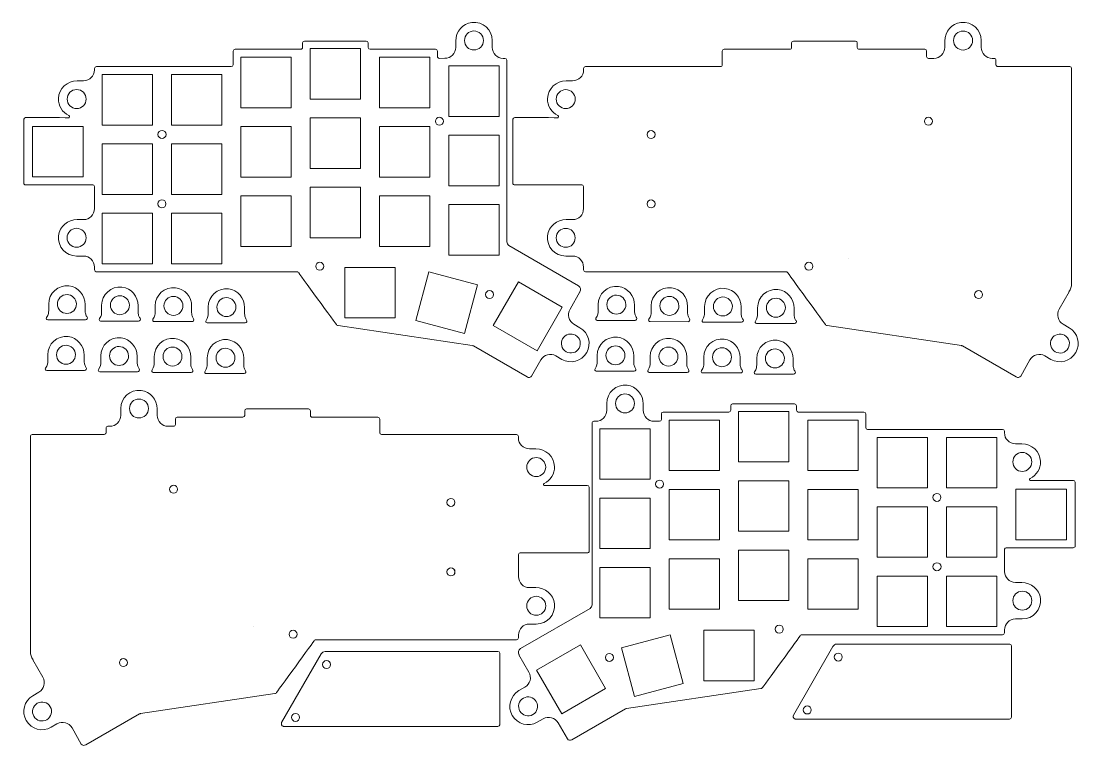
# Model space of a CAD drawing. Header units: inches. Extents: x -145 to 145, y -99 to 99.
import ezdxf

# ---------------------------------------------------------------- set-up
doc = ezdxf.new("R2010")
doc.units = ezdxf.units.IN
doc.header["$MEASUREMENT"] = 0
doc.layers.add('_U+5207_U+65AD_U+30D1_U+30B9', color=7, linetype='Continuous')

# ---------------------------------------------------------------- blocks, each defined once
blk = doc.blocks.new('block 3')
at = {"layer": '_U+5207_U+65AD_U+30D1_U+30B9', "color": 1, "lineweight": 9}
blk.add_open_spline([(-14.75, -73.52), (-14.75, -73.52), (-62.1, -73.52), (-62.1, -73.52), (-62.63, -73.58), (-62.89, -73.81), (-63.19, -74.16), (-63.19, -74.16), (-74.04, -93), (-74.04, -93), (-74.21, -93.4), (-74.02, -93.87), (-73.62, -94.04), (-73.56, -94.06), (-73.5, -94.08), (-73.43, -94.09), (-73.43, -94.09), (-14.76, -94.09), (-14.76, -94.09), (-14.48, -94.09), (-14.26, -93.87), (-14.26, -93.59), (-14.26, -93.59), (-14.25, -74.02), (-14.25, -74.02), (-14.25, -73.74), (-14.47, -73.52), (-14.75, -73.52)], degree=3, knots=[0, 0, 0, 0, 1, 1, 1, 2, 2, 2, 3, 3, 3, 4, 4, 4, 5, 5, 5, 6, 6, 6, 7, 7, 7, 8, 8, 8, 9, 9, 9, 9], dxfattribs=at)
blk = doc.blocks.new('block 4')
at = {"layer": '_U+5207_U+65AD_U+30D1_U+30B9', "color": 1, "lineweight": 9}
blk.add_open_spline([(-61.72, -76), (-61.11, -76), (-60.62, -76.49), (-60.62, -77.1), (-60.62, -77.7), (-61.11, -78.2), (-61.72, -78.2), (-62.33, -78.2), (-62.82, -77.7), (-62.82, -77.1), (-62.82, -76.49), (-62.33, -76), (-61.72, -76), (-61.72, -76), (-61.72, -76), (-61.72, -76)], degree=3, knots=[0, 0, 0, 0, 1, 1, 1, 2, 2, 2, 3, 3, 3, 4, 4, 4, 5, 5, 5, 5], dxfattribs=at)
blk = doc.blocks.new('block 5')
at = {"layer": '_U+5207_U+65AD_U+30D1_U+30B9', "color": 1, "lineweight": 9}
blk.add_open_spline([(-70.22, -90.5), (-69.61, -90.5), (-69.12, -90.99), (-69.12, -91.6), (-69.12, -92.2), (-69.61, -92.7), (-70.22, -92.7), (-70.83, -92.7), (-71.32, -92.2), (-71.32, -91.6), (-71.32, -90.99), (-70.83, -90.5), (-70.22, -90.5), (-70.22, -90.5), (-70.22, -90.5), (-70.22, -90.5)], degree=3, knots=[0, 0, 0, 0, 1, 1, 1, 2, 2, 2, 3, 3, 3, 4, 4, 4, 5, 5, 5, 5], dxfattribs=at)
blk = doc.blocks.new('block 2')
at = {"layer": '_U+5207_U+65AD_U+30D1_U+30B9'}
for name in ['block 3', 'block 4', 'block 5']:
    blk.add_blockref(name, (0, 0), dxfattribs=at)
blk = doc.blocks.new('block 7')
at = {"layer": '_U+5207_U+65AD_U+30D1_U+30B9', "color": 1, "lineweight": 9}
blk.add_open_spline([(125.51, -71.48), (125.51, -71.48), (78.15, -71.48), (78.15, -71.48), (77.63, -71.54), (77.37, -71.78), (77.07, -72.12), (77.07, -72.12), (66.21, -90.96), (66.21, -90.96), (66.04, -91.37), (66.23, -91.83), (66.64, -92), (66.69, -92.03), (66.76, -92.05), (66.82, -92.06), (66.82, -92.06), (125.49, -92.06), (125.49, -92.06), (125.77, -92.06), (125.99, -91.83), (125.99, -91.55), (125.99, -91.55), (126.01, -71.98), (126.01, -71.98), (126.01, -71.71), (125.78, -71.48), (125.51, -71.48)], degree=3, knots=[0, 0, 0, 0, 1, 1, 1, 2, 2, 2, 3, 3, 3, 4, 4, 4, 5, 5, 5, 6, 6, 6, 7, 7, 7, 8, 8, 8, 9, 9, 9, 9], dxfattribs=at)
blk = doc.blocks.new('block 8')
at = {"layer": '_U+5207_U+65AD_U+30D1_U+30B9', "color": 1, "lineweight": 9}
blk.add_open_spline([(78.53, -73.96), (79.14, -73.96), (79.63, -74.45), (79.63, -75.06), (79.63, -75.67), (79.14, -76.16), (78.53, -76.16), (77.92, -76.16), (77.43, -75.67), (77.43, -75.06), (77.43, -74.45), (77.92, -73.96), (78.53, -73.96), (78.53, -73.96), (78.53, -73.96), (78.53, -73.96)], degree=3, knots=[0, 0, 0, 0, 1, 1, 1, 2, 2, 2, 3, 3, 3, 4, 4, 4, 5, 5, 5, 5], dxfattribs=at)
blk = doc.blocks.new('block 9')
at = {"layer": '_U+5207_U+65AD_U+30D1_U+30B9', "color": 1, "lineweight": 9}
blk.add_open_spline([(70.03, -88.46), (70.64, -88.46), (71.13, -88.95), (71.13, -89.56), (71.13, -90.17), (70.64, -90.66), (70.03, -90.66), (69.42, -90.66), (68.93, -90.17), (68.93, -89.56), (68.93, -88.95), (69.42, -88.46), (70.03, -88.46), (70.03, -88.46), (70.03, -88.46), (70.03, -88.46)], degree=3, knots=[0, 0, 0, 0, 1, 1, 1, 2, 2, 2, 3, 3, 3, 4, 4, 4, 5, 5, 5, 5], dxfattribs=at)
blk = doc.blocks.new('block 6')
at = {"layer": '_U+5207_U+65AD_U+30D1_U+30B9'}
for name in ['block 7', 'block 8', 'block 9']:
    blk.add_blockref(name, (0, 0), dxfattribs=at)
blk = doc.blocks.new('block 12')
at = {"layer": '_U+5207_U+65AD_U+30D1_U+30B9', "color": 1, "lineweight": 9}
blk.add_open_spline([(-135.48, 21.7), (-135.48, 23.15), (-134.29, 24.32), (-132.84, 24.3), (-131.46, 24.28), (-130.3, 23.12), (-130.28, 21.74), (-130.26, 20.28), (-131.43, 19.1), (-132.88, 19.1), (-134.31, 19.1), (-135.48, 20.26), (-135.48, 21.7), (-135.48, 21.7), (-135.48, 21.7), (-135.48, 21.7)], degree=3, knots=[0, 0, 0, 0, 1, 1, 1, 2, 2, 2, 3, 3, 3, 4, 4, 4, 5, 5, 5, 5], dxfattribs=at)
blk = doc.blocks.new('block 13')
at = {"layer": '_U+5207_U+65AD_U+30D1_U+30B9', "color": 1, "lineweight": 9}
blk.add_open_spline([(-127.77, 17.37), (-127.37, 17.37), (-127.12, 17.82), (-127.35, 18.14), (-127.51, 18.36), (-127.65, 18.62), (-127.74, 18.92), (-127.85, 19.26), (-127.88, 19.56), (-127.88, 19.82), (-127.88, 19.82), (-127.88, 21.57), (-127.88, 21.57), (-127.88, 24.13), (-129.76, 26.39), (-132.31, 26.67), (-135.33, 27), (-137.88, 24.65), (-137.88, 21.7), (-137.88, 21.7), (-137.88, 19.82), (-137.88, 19.82), (-137.88, 19.56), (-137.91, 18.78), (-138.47, 18.02), (-138.47, 18.02), (-138.47, 18.02), (-138.47, 18.02), (-138.68, 17.75), (-138.48, 17.37), (-138.15, 17.37), (-138.15, 17.37), (-127.77, 17.37), (-127.77, 17.37)], degree=3, knots=[0, 0, 0, 0, 1, 1, 1, 2, 2, 2, 3, 3, 3, 4, 4, 4, 5, 5, 5, 6, 6, 6, 7, 7, 7, 8, 8, 8, 9, 9, 9, 10, 10, 10, 11, 11, 11, 11], dxfattribs=at)
blk = doc.blocks.new('block 11')
at = {"layer": '_U+5207_U+65AD_U+30D1_U+30B9'}
for name in ['block 13', 'block 12']:
    blk.add_blockref(name, (0, 0), dxfattribs=at)
blk = doc.blocks.new('block 15')
at = {"layer": '_U+5207_U+65AD_U+30D1_U+30B9', "color": 1, "lineweight": 9}
blk.add_open_spline([(-120.96, 21.37), (-120.96, 22.81), (-119.77, 23.99), (-118.32, 23.97), (-116.94, 23.95), (-115.77, 22.78), (-115.76, 21.4), (-115.74, 19.95), (-116.91, 18.77), (-118.36, 18.77), (-119.79, 18.77), (-120.96, 19.93), (-120.96, 21.37), (-120.96, 21.37), (-120.96, 21.37), (-120.96, 21.37)], degree=3, knots=[0, 0, 0, 0, 1, 1, 1, 2, 2, 2, 3, 3, 3, 4, 4, 4, 5, 5, 5, 5], dxfattribs=at)
blk = doc.blocks.new('block 16')
at = {"layer": '_U+5207_U+65AD_U+30D1_U+30B9', "color": 1, "lineweight": 9}
blk.add_open_spline([(-113.25, 17.03), (-112.85, 17.03), (-112.6, 17.48), (-112.83, 17.81), (-112.99, 18.03), (-113.12, 18.29), (-113.22, 18.59), (-113.33, 18.92), (-113.36, 19.23), (-113.36, 19.48), (-113.36, 19.48), (-113.36, 21.23), (-113.36, 21.23), (-113.36, 23.8), (-115.24, 26.05), (-117.79, 26.33), (-120.8, 26.67), (-123.36, 24.31), (-123.36, 21.37), (-123.36, 21.37), (-123.36, 19.48), (-123.36, 19.48), (-123.36, 19.23), (-123.39, 18.44), (-123.95, 17.69), (-123.95, 17.69), (-123.95, 17.69), (-123.95, 17.69), (-124.15, 17.42), (-123.96, 17.04), (-123.63, 17.04), (-123.63, 17.04), (-113.25, 17.03), (-113.25, 17.03)], degree=3, knots=[0, 0, 0, 0, 1, 1, 1, 2, 2, 2, 3, 3, 3, 4, 4, 4, 5, 5, 5, 6, 6, 6, 7, 7, 7, 8, 8, 8, 9, 9, 9, 10, 10, 10, 11, 11, 11, 11], dxfattribs=at)
blk = doc.blocks.new('block 14')
at = {"layer": '_U+5207_U+65AD_U+30D1_U+30B9'}
for name in ['block 16', 'block 15']:
    blk.add_blockref(name, (0, 0), dxfattribs=at)
blk = doc.blocks.new('block 18')
at = {"layer": '_U+5207_U+65AD_U+30D1_U+30B9', "color": 1, "lineweight": 9}
blk.add_open_spline([(-106.29, 21.2), (-106.29, 22.65), (-105.11, 23.82), (-103.66, 23.8), (-102.27, 23.78), (-101.11, 22.62), (-101.09, 21.24), (-101.07, 19.78), (-102.24, 18.6), (-103.69, 18.6), (-105.13, 18.6), (-106.29, 19.76), (-106.29, 21.2), (-106.29, 21.2), (-106.29, 21.2), (-106.29, 21.2)], degree=3, knots=[0, 0, 0, 0, 1, 1, 1, 2, 2, 2, 3, 3, 3, 4, 4, 4, 5, 5, 5, 5], dxfattribs=at)
blk = doc.blocks.new('block 19')
at = {"layer": '_U+5207_U+65AD_U+30D1_U+30B9', "color": 1, "lineweight": 9}
blk.add_open_spline([(-98.58, 16.87), (-98.19, 16.87), (-97.94, 17.32), (-98.17, 17.64), (-98.32, 17.86), (-98.46, 18.12), (-98.56, 18.42), (-98.66, 18.75), (-98.69, 19.06), (-98.69, 19.31), (-98.69, 19.31), (-98.69, 21.07), (-98.69, 21.07), (-98.69, 23.63), (-100.57, 25.89), (-103.12, 26.17), (-106.14, 26.5), (-108.69, 24.15), (-108.69, 21.2), (-108.69, 21.2), (-108.69, 19.32), (-108.69, 19.32), (-108.69, 19.06), (-108.73, 18.28), (-109.29, 17.52), (-109.29, 17.52), (-109.29, 17.52), (-109.29, 17.52), (-109.49, 17.25), (-109.3, 16.87), (-108.96, 16.87), (-108.96, 16.87), (-98.58, 16.87), (-98.58, 16.87)], degree=3, knots=[0, 0, 0, 0, 1, 1, 1, 2, 2, 2, 3, 3, 3, 4, 4, 4, 5, 5, 5, 6, 6, 6, 7, 7, 7, 8, 8, 8, 9, 9, 9, 10, 10, 10, 11, 11, 11, 11], dxfattribs=at)
blk = doc.blocks.new('block 17')
at = {"layer": '_U+5207_U+65AD_U+30D1_U+30B9'}
for name in ['block 19', 'block 18']:
    blk.add_blockref(name, (0, 0), dxfattribs=at)
blk = doc.blocks.new('block 21')
at = {"layer": '_U+5207_U+65AD_U+30D1_U+30B9', "color": 1, "lineweight": 9}
blk.add_open_spline([(-91.77, 20.87), (-91.77, 22.31), (-90.58, 23.49), (-89.13, 23.46), (-87.75, 23.45), (-86.59, 22.28), (-86.57, 20.9), (-86.55, 19.45), (-87.72, 18.27), (-89.17, 18.27), (-90.6, 18.27), (-91.77, 19.43), (-91.77, 20.87), (-91.77, 20.87), (-91.77, 20.87), (-91.77, 20.87)], degree=3, knots=[0, 0, 0, 0, 1, 1, 1, 2, 2, 2, 3, 3, 3, 4, 4, 4, 5, 5, 5, 5], dxfattribs=at)
blk = doc.blocks.new('block 22')
at = {"layer": '_U+5207_U+65AD_U+30D1_U+30B9', "color": 1, "lineweight": 9}
blk.add_open_spline([(-84.06, 16.53), (-83.66, 16.53), (-83.41, 16.98), (-83.64, 17.31), (-83.8, 17.53), (-83.94, 17.79), (-84.03, 18.09), (-84.14, 18.42), (-84.17, 18.73), (-84.17, 18.98), (-84.17, 18.98), (-84.17, 20.73), (-84.17, 20.73), (-84.17, 23.3), (-86.05, 25.55), (-88.6, 25.83), (-91.62, 26.17), (-94.17, 23.81), (-94.17, 20.87), (-94.17, 20.87), (-94.17, 18.98), (-94.17, 18.98), (-94.17, 18.73), (-94.2, 17.94), (-94.76, 17.19), (-94.76, 17.19), (-94.76, 17.19), (-94.76, 17.19), (-94.97, 16.92), (-94.77, 16.54), (-94.44, 16.54), (-94.44, 16.54), (-84.06, 16.53), (-84.06, 16.53)], degree=3, knots=[0, 0, 0, 0, 1, 1, 1, 2, 2, 2, 3, 3, 3, 4, 4, 4, 5, 5, 5, 6, 6, 6, 7, 7, 7, 8, 8, 8, 9, 9, 9, 10, 10, 10, 11, 11, 11, 11], dxfattribs=at)
blk = doc.blocks.new('block 20')
at = {"layer": '_U+5207_U+65AD_U+30D1_U+30B9'}
for name in ['block 22', 'block 21']:
    blk.add_blockref(name, (0, 0), dxfattribs=at)
blk = doc.blocks.new('block 24')
at = {"layer": '_U+5207_U+65AD_U+30D1_U+30B9', "color": 1, "lineweight": 9}
blk.add_open_spline([(-135.73, 7.8), (-135.73, 9.25), (-134.54, 10.42), (-133.09, 10.4), (-131.71, 10.38), (-130.55, 9.22), (-130.53, 7.84), (-130.51, 6.39), (-131.68, 5.2), (-133.13, 5.2), (-134.56, 5.2), (-135.73, 6.37), (-135.73, 7.8), (-135.73, 7.8), (-135.73, 7.8), (-135.73, 7.8)], degree=3, knots=[0, 0, 0, 0, 1, 1, 1, 2, 2, 2, 3, 3, 3, 4, 4, 4, 5, 5, 5, 5], dxfattribs=at)
blk = doc.blocks.new('block 25')
at = {"layer": '_U+5207_U+65AD_U+30D1_U+30B9', "color": 1, "lineweight": 9}
blk.add_open_spline([(-128.02, 3.47), (-127.62, 3.47), (-127.37, 3.92), (-127.6, 4.24), (-127.76, 4.47), (-127.9, 4.73), (-127.99, 5.02), (-128.1, 5.36), (-128.13, 5.66), (-128.13, 5.92), (-128.13, 5.92), (-128.13, 7.67), (-128.13, 7.67), (-128.13, 10.24), (-130.01, 12.49), (-132.56, 12.77), (-135.58, 13.1), (-138.13, 10.75), (-138.13, 7.8), (-138.13, 7.8), (-138.13, 5.92), (-138.13, 5.92), (-138.13, 5.66), (-138.16, 4.88), (-138.72, 4.12), (-138.72, 4.12), (-138.72, 4.12), (-138.72, 4.12), (-138.92, 3.86), (-138.73, 3.47), (-138.4, 3.47), (-138.4, 3.47), (-128.02, 3.47), (-128.02, 3.47)], degree=3, knots=[0, 0, 0, 0, 1, 1, 1, 2, 2, 2, 3, 3, 3, 4, 4, 4, 5, 5, 5, 6, 6, 6, 7, 7, 7, 8, 8, 8, 9, 9, 9, 10, 10, 10, 11, 11, 11, 11], dxfattribs=at)
blk = doc.blocks.new('block 23')
at = {"layer": '_U+5207_U+65AD_U+30D1_U+30B9'}
for name in ['block 25', 'block 24']:
    blk.add_blockref(name, (0, 0), dxfattribs=at)
blk = doc.blocks.new('block 27')
at = {"layer": '_U+5207_U+65AD_U+30D1_U+30B9', "color": 1, "lineweight": 9}
blk.add_open_spline([(-121.2, 7.47), (-121.2, 8.92), (-120.02, 10.09), (-118.57, 10.07), (-117.19, 10.05), (-116.02, 8.89), (-116, 7.5), (-115.98, 6.05), (-117.16, 4.87), (-118.6, 4.87), (-120.04, 4.87), (-121.2, 6.03), (-121.2, 7.47), (-121.2, 7.47), (-121.2, 7.47), (-121.2, 7.47)], degree=3, knots=[0, 0, 0, 0, 1, 1, 1, 2, 2, 2, 3, 3, 3, 4, 4, 4, 5, 5, 5, 5], dxfattribs=at)
blk = doc.blocks.new('block 28')
at = {"layer": '_U+5207_U+65AD_U+30D1_U+30B9', "color": 1, "lineweight": 9}
blk.add_open_spline([(-113.5, 3.14), (-113.1, 3.14), (-112.85, 3.58), (-113.08, 3.91), (-113.24, 4.13), (-113.37, 4.39), (-113.47, 4.69), (-113.58, 5.02), (-113.6, 5.33), (-113.6, 5.58), (-113.6, 5.58), (-113.6, 7.34), (-113.6, 7.34), (-113.6, 9.9), (-115.48, 12.15), (-118.04, 12.44), (-121.05, 12.77), (-123.6, 10.42), (-123.6, 7.47), (-123.6, 7.47), (-123.6, 5.59), (-123.6, 5.59), (-123.6, 5.33), (-123.64, 4.54), (-124.2, 3.79), (-124.2, 3.79), (-124.2, 3.79), (-124.2, 3.79), (-124.4, 3.52), (-124.21, 3.14), (-123.87, 3.14), (-123.87, 3.14), (-113.5, 3.14), (-113.5, 3.14)], degree=3, knots=[0, 0, 0, 0, 1, 1, 1, 2, 2, 2, 3, 3, 3, 4, 4, 4, 5, 5, 5, 6, 6, 6, 7, 7, 7, 8, 8, 8, 9, 9, 9, 10, 10, 10, 11, 11, 11, 11], dxfattribs=at)
blk = doc.blocks.new('block 26')
at = {"layer": '_U+5207_U+65AD_U+30D1_U+30B9'}
for name in ['block 28', 'block 27']:
    blk.add_blockref(name, (0, 0), dxfattribs=at)
blk = doc.blocks.new('block 30')
at = {"layer": '_U+5207_U+65AD_U+30D1_U+30B9', "color": 1, "lineweight": 9}
blk.add_open_spline([(-106.54, 7.3), (-106.54, 8.75), (-105.36, 9.92), (-103.9, 9.9), (-102.52, 9.88), (-101.36, 8.72), (-101.34, 7.34), (-101.32, 5.88), (-102.49, 4.7), (-103.94, 4.7), (-105.38, 4.7), (-106.54, 5.86), (-106.54, 7.3), (-106.54, 7.3), (-106.54, 7.3), (-106.54, 7.3)], degree=3, knots=[0, 0, 0, 0, 1, 1, 1, 2, 2, 2, 3, 3, 3, 4, 4, 4, 5, 5, 5, 5], dxfattribs=at)
blk = doc.blocks.new('block 31')
at = {"layer": '_U+5207_U+65AD_U+30D1_U+30B9', "color": 1, "lineweight": 9}
blk.add_open_spline([(-98.83, 2.97), (-98.43, 2.97), (-98.19, 3.42), (-98.42, 3.74), (-98.57, 3.97), (-98.71, 4.22), (-98.81, 4.52), (-98.91, 4.86), (-98.94, 5.16), (-98.94, 5.42), (-98.94, 5.42), (-98.94, 7.17), (-98.94, 7.17), (-98.94, 9.74), (-100.82, 11.99), (-103.37, 12.27), (-106.39, 12.6), (-108.94, 10.25), (-108.94, 7.3), (-108.94, 7.3), (-108.94, 5.42), (-108.94, 5.42), (-108.94, 5.16), (-108.97, 4.38), (-109.54, 3.62), (-109.54, 3.62), (-109.54, 3.62), (-109.54, 3.62), (-109.74, 3.35), (-109.55, 2.97), (-109.21, 2.97), (-109.21, 2.97), (-98.83, 2.97), (-98.83, 2.97)], degree=3, knots=[0, 0, 0, 0, 1, 1, 1, 2, 2, 2, 3, 3, 3, 4, 4, 4, 5, 5, 5, 6, 6, 6, 7, 7, 7, 8, 8, 8, 9, 9, 9, 10, 10, 10, 11, 11, 11, 11], dxfattribs=at)
blk = doc.blocks.new('block 29')
at = {"layer": '_U+5207_U+65AD_U+30D1_U+30B9'}
for name in ['block 31', 'block 30']:
    blk.add_blockref(name, (0, 0), dxfattribs=at)
blk = doc.blocks.new('block 33')
at = {"layer": '_U+5207_U+65AD_U+30D1_U+30B9', "color": 1, "lineweight": 9}
blk.add_open_spline([(-92.02, 6.97), (-92.02, 8.41), (-90.83, 9.59), (-89.38, 9.57), (-88, 9.55), (-86.84, 8.38), (-86.82, 7), (-86.8, 5.55), (-87.97, 4.37), (-89.42, 4.37), (-90.85, 4.37), (-92.02, 5.53), (-92.02, 6.97), (-92.02, 6.97), (-92.02, 6.97), (-92.02, 6.97)], degree=3, knots=[0, 0, 0, 0, 1, 1, 1, 2, 2, 2, 3, 3, 3, 4, 4, 4, 5, 5, 5, 5], dxfattribs=at)
blk = doc.blocks.new('block 34')
at = {"layer": '_U+5207_U+65AD_U+30D1_U+30B9', "color": 1, "lineweight": 9}
blk.add_open_spline([(-84.31, 2.63), (-83.91, 2.63), (-83.66, 3.08), (-83.89, 3.41), (-84.05, 3.63), (-84.19, 3.89), (-84.28, 4.19), (-84.39, 4.52), (-84.42, 4.83), (-84.42, 5.08), (-84.42, 5.08), (-84.42, 6.84), (-84.42, 6.84), (-84.42, 9.4), (-86.3, 11.65), (-88.85, 11.94), (-91.86, 12.27), (-94.42, 9.92), (-94.42, 6.97), (-94.42, 6.97), (-94.42, 5.08), (-94.42, 5.08), (-94.42, 4.83), (-94.45, 4.04), (-95.01, 3.29), (-95.01, 3.29), (-95.01, 3.29), (-95.01, 3.29), (-95.21, 3.02), (-95.02, 2.64), (-94.69, 2.64), (-94.69, 2.64), (-84.31, 2.63), (-84.31, 2.63)], degree=3, knots=[0, 0, 0, 0, 1, 1, 1, 2, 2, 2, 3, 3, 3, 4, 4, 4, 5, 5, 5, 6, 6, 6, 7, 7, 7, 8, 8, 8, 9, 9, 9, 10, 10, 10, 11, 11, 11, 11], dxfattribs=at)
blk = doc.blocks.new('block 32')
at = {"layer": '_U+5207_U+65AD_U+30D1_U+30B9'}
for name in ['block 34', 'block 33']:
    blk.add_blockref(name, (0, 0), dxfattribs=at)
blk = doc.blocks.new('block 10')
at = {"layer": '_U+5207_U+65AD_U+30D1_U+30B9'}
for name in ['block 11', 'block 14', 'block 17', 'block 20', 'block 23', 'block 26', 'block 29', 'block 32']:
    blk.add_blockref(name, (0, 0), dxfattribs=at)
blk = doc.blocks.new('block 36')
at = {"layer": '_U+5207_U+65AD_U+30D1_U+30B9', "color": 1, "lineweight": 9}
blk.add_open_spline([(-31.9, 71.8), (-31.9, 72.4), (-31.4, 72.9), (-30.8, 72.9), (-30.19, 72.9), (-29.7, 72.4), (-29.7, 71.8), (-29.7, 71.19), (-30.19, 70.7), (-30.8, 70.7), (-31.4, 70.7), (-31.9, 71.19), (-31.9, 71.8), (-31.9, 71.8), (-31.9, 71.8), (-31.9, 71.8)], degree=3, knots=[0, 0, 0, 0, 1, 1, 1, 2, 2, 2, 3, 3, 3, 4, 4, 4, 5, 5, 5, 5], dxfattribs=at)
blk = doc.blocks.new('block 37')
at = {"layer": '_U+5207_U+65AD_U+30D1_U+30B9', "color": 1, "lineweight": 9}
blk.add_open_spline([(-107.92, 68.17), (-107.92, 68.78), (-107.43, 69.27), (-106.82, 69.27), (-106.21, 69.27), (-105.72, 68.78), (-105.72, 68.17), (-105.72, 67.57), (-106.21, 67.07), (-106.82, 67.07), (-107.43, 67.07), (-107.92, 67.57), (-107.92, 68.17), (-107.92, 68.17), (-107.92, 68.17), (-107.92, 68.17)], degree=3, knots=[0, 0, 0, 0, 1, 1, 1, 2, 2, 2, 3, 3, 3, 4, 4, 4, 5, 5, 5, 5], dxfattribs=at)
blk = doc.blocks.new('block 38')
at = {"layer": '_U+5207_U+65AD_U+30D1_U+30B9', "color": 1, "lineweight": 9}
blk.add_open_spline([(-107.93, 49.16), (-107.93, 49.77), (-107.43, 50.26), (-106.83, 50.26), (-106.22, 50.26), (-105.73, 49.77), (-105.73, 49.16), (-105.73, 48.55), (-106.22, 48.06), (-106.83, 48.06), (-107.43, 48.06), (-107.93, 48.55), (-107.93, 49.16), (-107.93, 49.16), (-107.93, 49.16), (-107.93, 49.16)], degree=3, knots=[0, 0, 0, 0, 1, 1, 1, 2, 2, 2, 3, 3, 3, 4, 4, 4, 5, 5, 5, 5], dxfattribs=at)
blk = doc.blocks.new('block 39')
at = {"layer": '_U+5207_U+65AD_U+30D1_U+30B9', "color": 1, "lineweight": 9}
blk.add_open_spline([(-18.15, 24.3), (-18.15, 24.9), (-17.66, 25.4), (-17.05, 25.4), (-16.45, 25.4), (-15.95, 24.9), (-15.95, 24.3), (-15.95, 23.69), (-16.45, 23.2), (-17.05, 23.2), (-17.66, 23.2), (-18.15, 23.69), (-18.15, 24.3), (-18.15, 24.3), (-18.15, 24.3), (-18.15, 24.3)], degree=3, knots=[0, 0, 0, 0, 1, 1, 1, 2, 2, 2, 3, 3, 3, 4, 4, 4, 5, 5, 5, 5], dxfattribs=at)
blk = doc.blocks.new('block 40')
at = {"layer": '_U+5207_U+65AD_U+30D1_U+30B9', "color": 1, "lineweight": 9}
blk.add_open_spline([(-64.67, 32.05), (-64.67, 32.66), (-64.18, 33.15), (-63.57, 33.15), (-62.97, 33.15), (-62.47, 32.66), (-62.47, 32.05), (-62.47, 31.44), (-62.97, 30.95), (-63.57, 30.95), (-64.18, 30.95), (-64.67, 31.44), (-64.67, 32.05), (-64.67, 32.05), (-64.67, 32.05), (-64.67, 32.05)], degree=3, knots=[0, 0, 0, 0, 1, 1, 1, 2, 2, 2, 3, 3, 3, 4, 4, 4, 5, 5, 5, 5], dxfattribs=at)
blk = doc.blocks.new('block 41')
at = {"layer": '_U+5207_U+65AD_U+30D1_U+30B9', "color": 1, "lineweight": 9}
blk.add_lwpolyline([(-123.25, 84.61), (-123.25, 70.76), (-109.4, 70.76), (-109.4, 84.61), (-123.25, 84.61)], dxfattribs=at)
blk = doc.blocks.new('block 42')
at = {"layer": '_U+5207_U+65AD_U+30D1_U+30B9', "color": 1, "lineweight": 9}
blk.add_lwpolyline([(-123.25, 65.61), (-123.25, 51.76), (-109.4, 51.76), (-109.4, 65.61), (-123.25, 65.61)], dxfattribs=at)
blk = doc.blocks.new('block 43')
at = {"layer": '_U+5207_U+65AD_U+30D1_U+30B9', "color": 1, "lineweight": 9}
blk.add_lwpolyline([(-123.25, 46.61), (-123.25, 32.75), (-109.4, 32.75), (-109.4, 46.61), (-123.25, 46.61)], dxfattribs=at)
blk = doc.blocks.new('block 44')
at = {"layer": '_U+5207_U+65AD_U+30D1_U+30B9', "color": 1, "lineweight": 9}
blk.add_lwpolyline([(-104.25, 84.61), (-104.25, 70.76), (-90.4, 70.76), (-90.4, 84.61), (-104.25, 84.61)], dxfattribs=at)
blk = doc.blocks.new('block 45')
at = {"layer": '_U+5207_U+65AD_U+30D1_U+30B9', "color": 1, "lineweight": 9}
blk.add_lwpolyline([(-104.25, 65.61), (-104.25, 51.76), (-90.4, 51.76), (-90.4, 65.61), (-104.25, 65.61)], dxfattribs=at)
blk = doc.blocks.new('block 46')
at = {"layer": '_U+5207_U+65AD_U+30D1_U+30B9', "color": 1, "lineweight": 9}
blk.add_lwpolyline([(-104.25, 46.61), (-104.25, 32.75), (-90.4, 32.75), (-90.4, 46.61), (-104.25, 46.61)], dxfattribs=at)
blk = doc.blocks.new('block 47')
at = {"layer": '_U+5207_U+65AD_U+30D1_U+30B9', "color": 1, "lineweight": 9}
blk.add_lwpolyline([(-85.25, 89.36), (-85.25, 75.51), (-71.4, 75.51), (-71.4, 89.36), (-85.25, 89.36)], dxfattribs=at)
blk = doc.blocks.new('block 48')
at = {"layer": '_U+5207_U+65AD_U+30D1_U+30B9', "color": 1, "lineweight": 9}
blk.add_lwpolyline([(-85.25, 70.36), (-85.25, 56.51), (-71.4, 56.51), (-71.4, 70.36), (-85.25, 70.36)], dxfattribs=at)
blk = doc.blocks.new('block 49')
at = {"layer": '_U+5207_U+65AD_U+30D1_U+30B9', "color": 1, "lineweight": 9}
blk.add_lwpolyline([(-85.25, 51.36), (-85.25, 37.5), (-71.4, 37.5), (-71.4, 51.36), (-85.25, 51.36)], dxfattribs=at)
blk = doc.blocks.new('block 50')
at = {"layer": '_U+5207_U+65AD_U+30D1_U+30B9', "color": 1, "lineweight": 9}
blk.add_lwpolyline([(-66.25, 91.73), (-66.25, 77.88), (-52.4, 77.88), (-52.4, 91.73), (-66.25, 91.73)], dxfattribs=at)
blk = doc.blocks.new('block 51')
at = {"layer": '_U+5207_U+65AD_U+30D1_U+30B9', "color": 1, "lineweight": 9}
blk.add_lwpolyline([(-66.25, 72.73), (-66.25, 58.88), (-52.4, 58.88), (-52.4, 72.73), (-66.25, 72.73)], dxfattribs=at)
blk = doc.blocks.new('block 52')
at = {"layer": '_U+5207_U+65AD_U+30D1_U+30B9', "color": 1, "lineweight": 9}
blk.add_lwpolyline([(-66.25, 53.73), (-66.25, 39.88), (-52.4, 39.88), (-52.4, 53.73), (-66.25, 53.73)], dxfattribs=at)
blk = doc.blocks.new('block 53')
at = {"layer": '_U+5207_U+65AD_U+30D1_U+30B9', "color": 1, "lineweight": 9}
blk.add_lwpolyline([(-47.25, 89.36), (-47.25, 75.51), (-33.4, 75.51), (-33.4, 89.36), (-47.25, 89.36)], dxfattribs=at)
blk = doc.blocks.new('block 54')
at = {"layer": '_U+5207_U+65AD_U+30D1_U+30B9', "color": 1, "lineweight": 9}
blk.add_lwpolyline([(-47.25, 70.36), (-47.25, 56.51), (-33.4, 56.51), (-33.4, 70.36), (-47.25, 70.36)], dxfattribs=at)
blk = doc.blocks.new('block 55')
at = {"layer": '_U+5207_U+65AD_U+30D1_U+30B9', "color": 1, "lineweight": 9}
blk.add_lwpolyline([(-47.25, 51.36), (-47.25, 37.5), (-33.4, 37.5), (-33.4, 51.36), (-47.25, 51.36)], dxfattribs=at)
blk = doc.blocks.new('block 56')
at = {"layer": '_U+5207_U+65AD_U+30D1_U+30B9', "color": 1, "lineweight": 9}
blk.add_lwpolyline([(-28.25, 86.98), (-28.25, 73.13), (-14.39, 73.13), (-14.39, 86.98), (-28.25, 86.98)], dxfattribs=at)
blk = doc.blocks.new('block 57')
at = {"layer": '_U+5207_U+65AD_U+30D1_U+30B9', "color": 1, "lineweight": 9}
blk.add_lwpolyline([(-28.25, 67.98), (-28.25, 54.13), (-14.39, 54.13), (-14.39, 67.98), (-28.25, 67.98)], dxfattribs=at)
blk = doc.blocks.new('block 58')
at = {"layer": '_U+5207_U+65AD_U+30D1_U+30B9', "color": 1, "lineweight": 9}
blk.add_lwpolyline([(-28.25, 48.98), (-28.25, 35.13), (-14.39, 35.13), (-14.39, 48.98), (-28.25, 48.98)], dxfattribs=at)
blk = doc.blocks.new('block 59')
at = {"layer": '_U+5207_U+65AD_U+30D1_U+30B9', "color": 1, "lineweight": 9}
blk.add_lwpolyline([(-56.75, 31.73), (-56.75, 17.88), (-42.9, 17.88), (-42.9, 31.73), (-56.75, 31.73)], dxfattribs=at)
blk = doc.blocks.new('block 60')
at = {"layer": '_U+5207_U+65AD_U+30D1_U+30B9', "color": 1, "lineweight": 9}
blk.add_lwpolyline([(-33.72, 30.53), (-37.29, 17.15), (-23.91, 13.58), (-20.34, 26.96), (-33.72, 30.53)], dxfattribs=at)
blk = doc.blocks.new('block 61')
at = {"layer": '_U+5207_U+65AD_U+30D1_U+30B9', "color": 1, "lineweight": 9}
blk.add_lwpolyline([(-9.11, 27.77), (-16.02, 15.77), (-4.02, 8.85), (2.89, 20.85), (-9.11, 27.77)], dxfattribs=at)
blk = doc.blocks.new('block 62')
at = {"layer": '_U+5207_U+65AD_U+30D1_U+30B9', "color": 1, "lineweight": 9}
blk.add_open_spline([(-23.92, 93.93), (-23.92, 95.37), (-22.76, 96.53), (-21.32, 96.53), (-19.88, 96.53), (-18.72, 95.37), (-18.72, 93.93), (-18.72, 92.5), (-19.88, 91.33), (-21.32, 91.33), (-22.76, 91.33), (-23.92, 92.5), (-23.92, 93.93), (-23.92, 93.93), (-23.92, 93.93), (-23.92, 93.93)], degree=3, knots=[0, 0, 0, 0, 1, 1, 1, 2, 2, 2, 3, 3, 3, 4, 4, 4, 5, 5, 5, 5], dxfattribs=at)
blk = doc.blocks.new('block 63')
at = {"layer": '_U+5207_U+65AD_U+30D1_U+30B9', "color": 1, "lineweight": 9}
blk.add_open_spline([(-130.21, 75.28), (-131.64, 75.28), (-132.81, 76.45), (-132.81, 77.88), (-132.81, 79.32), (-131.64, 80.48), (-130.21, 80.48), (-128.77, 80.48), (-127.61, 79.32), (-127.61, 77.88), (-127.61, 76.45), (-128.77, 75.28), (-130.21, 75.28), (-130.21, 75.28), (-130.21, 75.28), (-130.21, 75.28)], degree=3, knots=[0, 0, 0, 0, 1, 1, 1, 2, 2, 2, 3, 3, 3, 4, 4, 4, 5, 5, 5, 5], dxfattribs=at)
blk = doc.blocks.new('block 64')
at = {"layer": '_U+5207_U+65AD_U+30D1_U+30B9', "color": 1, "lineweight": 9}
blk.add_open_spline([(6.53, 13.14), (7.78, 12.42), (8.2, 10.83), (7.48, 9.58), (6.77, 8.34), (5.18, 7.92), (3.93, 8.63), (2.69, 9.35), (2.26, 10.94), (2.98, 12.18), (3.7, 13.43), (5.29, 13.85), (6.53, 13.14), (6.53, 13.14), (6.53, 13.14), (6.53, 13.14)], degree=3, knots=[0, 0, 0, 0, 1, 1, 1, 2, 2, 2, 3, 3, 3, 4, 4, 4, 5, 5, 5, 5], dxfattribs=at)
blk = doc.blocks.new('block 65')
at = {"layer": '_U+5207_U+65AD_U+30D1_U+30B9', "color": 1, "lineweight": 9}
blk.add_open_spline([(-130.22, 37.26), (-131.65, 37.26), (-132.82, 38.42), (-132.82, 39.86), (-132.82, 41.29), (-131.65, 42.46), (-130.22, 42.46), (-128.78, 42.46), (-127.62, 41.29), (-127.62, 39.86), (-127.62, 38.42), (-128.78, 37.26), (-130.22, 37.26), (-130.22, 37.26), (-130.22, 37.26), (-130.22, 37.26)], degree=3, knots=[0, 0, 0, 0, 1, 1, 1, 2, 2, 2, 3, 3, 3, 4, 4, 4, 5, 5, 5, 5], dxfattribs=at)
blk = doc.blocks.new('block 66')
at = {"layer": '_U+5207_U+65AD_U+30D1_U+30B9', "color": 1, "lineweight": 9}
blk.add_lwpolyline([(-142.29, 70.39), (-142.29, 56.54), (-128.44, 56.54), (-128.44, 70.39), (-142.29, 70.39)], dxfattribs=at)
blk = doc.blocks.new('block 35')
at = {"layer": '_U+5207_U+65AD_U+30D1_U+30B9', "color": 1, "lineweight": 9}
for points in [[(-26.32, 93.93), (-26.32, 93.93)], [(-27.78, 89.05), (-27.78, 89.05)], [(-14.86, 89.05), (-14.86, 89.05)], [(7.78, 24.98), (7.78, 24.98)]]:
    blk.add_lwpolyline(points, dxfattribs=at)
blk.add_open_spline([(7.72, 25.01), (8.03, 25.6), (7.87, 26.32), (7.34, 26.71), (7.34, 26.71), (-11.74, 37.75), (-11.74, 37.75), (-12.03, 38.01), (-12.23, 38.36), (-12.32, 38.74), (-12.32, 38.74), (-12.31, 87.29), (-12.31, 87.29), (-12.31, 87.29), (-12.31, 87.3), (-12.31, 87.3), (-12.31, 87.3), (-12.31, 88.53), (-12.31, 88.53), (-12.31, 88.81), (-12.54, 89.03), (-12.82, 89.03), (-12.82, 89.03), (-13.31, 89.03), (-13.31, 89.03), (-14.97, 89.04), (-16.32, 90.38), (-16.32, 92.04), (-16.32, 92.04), (-16.32, 93.92), (-16.32, 93.92), (-16.32, 96.87), (-18.87, 99.22), (-21.88, 98.89), (-24.43, 98.61), (-26.32, 96.35), (-26.32, 93.78), (-26.32, 93.78), (-26.32, 92.04), (-26.32, 92.04), (-26.32, 90.38), (-27.66, 89.04), (-29.32, 89.04), (-29.32, 89.04), (-30.8, 89.03), (-30.8, 89.03), (-31.08, 89.03), (-31.31, 89.26), (-31.31, 89.54), (-31.31, 89.54), (-31.31, 91.03), (-31.31, 91.03), (-31.31, 91.31), (-31.54, 91.53), (-31.82, 91.53), (-31.82, 91.53), (-49.81, 91.53), (-49.81, 91.53), (-50.09, 91.53), (-50.31, 91.76), (-50.31, 92.04), (-50.31, 92.04), (-50.31, 93.28), (-50.31, 93.28), (-50.31, 93.56), (-50.54, 93.78), (-50.82, 93.78), (-50.82, 93.78), (-67.81, 93.78), (-67.81, 93.78), (-68.09, 93.78), (-68.31, 93.56), (-68.31, 93.28), (-68.31, 93.28), (-68.31, 92.04), (-68.31, 92.04), (-68.31, 91.76), (-68.54, 91.53), (-68.82, 91.53), (-68.82, 91.53), (-86.81, 91.53), (-86.81, 91.53), (-87.09, 91.53), (-87.32, 91.31), (-87.32, 91.03), (-87.32, 91.03), (-87.32, 87.29), (-87.32, 87.29), (-87.32, 87.01), (-87.54, 86.78), (-87.82, 86.78), (-87.82, 86.78), (-105.82, 86.78), (-105.82, 86.78), (-105.82, 86.78), (-107.82, 86.78), (-107.82, 86.78), (-107.82, 86.78), (-124.81, 86.78), (-124.81, 86.78), (-125.09, 86.78), (-125.32, 86.56), (-125.32, 86.28), (-125.32, 86.28), (-125.32, 85.88), (-125.32, 85.88), (-125.32, 84.21), (-126.66, 82.87), (-128.33, 82.87), (-128.33, 82.87), (-130.05, 82.87), (-130.05, 82.87), (-132.77, 82.87), (-135.1, 80.77), (-135.2, 78.06), (-135.28, 76), (-134.11, 74.21), (-132.39, 73.37), (-132.01, 73.18), (-132.22, 72.77), (-132.38, 72.77), (-134.18, 72.78), (-143.97, 72.8), (-144.2, 72.81), (-144.45, 72.81), (-144.67, 72.63), (-144.68, 72.32), (-144.68, 69.47), (-144.72, 55.04), (-144.72, 54.85), (-144.72, 54.55), (-144.43, 54.36), (-144.19, 54.36), (-143.95, 54.36), (-125.81, 54.37), (-125.81, 54.37), (-125.81, 54.37), (-126.01, 54.37), (-125.81, 54.36), (-125.6, 54.36), (-125.34, 54.18), (-125.33, 53.93), (-125.32, 53.55), (-125.33, 53.92), (-125.33, 53.92), (-125.33, 53.92), (-125.33, 47.84), (-125.33, 47.84), (-125.33, 46.19), (-126.67, 44.84), (-128.33, 44.84), (-128.33, 44.84), (-130.07, 44.84), (-130.07, 44.84), (-132.65, 44.84), (-134.9, 42.96), (-135.18, 40.41), (-135.51, 37.39), (-133.16, 34.84), (-130.21, 34.84), (-130.21, 34.84), (-128.33, 34.84), (-128.33, 34.84), (-126.67, 34.84), (-125.33, 33.5), (-125.33, 31.84), (-125.33, 31.84), (-125.32, 31.03), (-125.32, 31.03), (-125.32, 30.75), (-125.09, 30.53), (-124.82, 30.53), (-124.82, 30.53), (-107.82, 30.53), (-107.82, 30.53), (-107.82, 30.53), (-105.82, 30.53), (-105.82, 30.53), (-105.82, 30.53), (-69.81, 30.53), (-69.81, 30.53), (-69.68, 30.53), (-69.55, 30.48), (-69.46, 30.38), (-69.46, 30.39), (-58.91, 15.93), (-58.91, 15.93), (-58.82, 15.84), (-58.69, 15.79), (-58.56, 15.78), (-58.56, 15.78), (-21.77, 10.31), (-21.77, 10.31), (-21.67, 10.29), (-21.58, 10.27), (-21.49, 10.24), (-21.49, 10.24), (-6.74, 1.75), (-6.74, 1.75), (-6.35, 1.47), (-5.8, 1.56), (-5.52, 1.96), (-5.52, 1.96), (-2.99, 6.37), (-2.99, 6.37), (-2.16, 7.82), (-0.31, 8.32), (1.14, 7.48), (1.14, 7.48), (2.74, 6.54), (2.74, 6.54), (5.13, 5.16), (8.19, 5.98), (9.57, 8.37), (10.95, 10.76), (10.13, 13.82), (7.74, 15.2), (7.74, 15.2), (6.09, 16.17), (6.09, 16.17), (4.67, 17), (4.18, 18.82), (5, 20.25), (5, 20.25), (7.73, 25.02), (7.73, 25.02)], degree=3, knots=[0, 0, 0, 0, 1, 1, 1, 2, 2, 2, 3, 3, 3, 4, 4, 4, 5, 5, 5, 6, 6, 6, 7, 7, 7, 8, 8, 8, 9, 9, 9, 10, 10, 10, 11, 11, 11, 12, 12, 12, 13, 13, 13, 14, 14, 14, 15, 15, 15, 16, 16, 16, 17, 17, 17, 18, 18, 18, 19, 19, 19, 20, 20, 20, 21, 21, 21, 22, 22, 22, 23, 23, 23, 24, 24, 24, 25, 25, 25, 26, 26, 26, 27, 27, 27, 28, 28, 28, 29, 29, 29, 30, 30, 30, 31, 31, 31, 32, 32, 32, 33, 33, 33, 34, 34, 34, 35, 35, 35, 36, 36, 36, 37, 37, 37, 38, 38, 38, 39, 39, 39, 40, 40, 40, 41, 41, 41, 42, 42, 42, 43, 43, 43, 44, 44, 44, 45, 45, 45, 46, 46, 46, 47, 47, 47, 48, 48, 48, 49, 49, 49, 50, 50, 50, 51, 51, 51, 52, 52, 52, 53, 53, 53, 54, 54, 54, 55, 55, 55, 56, 56, 56, 57, 57, 57, 58, 58, 58, 59, 59, 59, 60, 60, 60, 61, 61, 61, 62, 62, 62, 63, 63, 63, 64, 64, 64, 65, 65, 65, 66, 66, 66, 67, 67, 67, 68, 68, 68, 69, 69, 69, 70, 70, 70, 71, 71, 71, 72, 72, 72, 73, 73, 73, 74, 74, 74, 75, 75, 75, 75], dxfattribs=at)
at = {"layer": '_U+5207_U+65AD_U+30D1_U+30B9'}
for name in ['block 62', 'block 50', 'block 47', 'block 53', 'block 41', 'block 44', 'block 56', 'block 63', 'block 51', 'block 36', 'block 66', 'block 48', 'block 54', 'block 37', 'block 57', 'block 42', 'block 45', 'block 52', 'block 38', 'block 49', 'block 55', 'block 43', 'block 46', 'block 58', 'block 65', 'block 40', 'block 59', 'block 60', 'block 61', 'block 39', 'block 64']:
    blk.add_blockref(name, (0, 0), dxfattribs=at)
blk = doc.blocks.new('block 67')
at = {"layer": '_U+5207_U+65AD_U+30D1_U+30B9', "color": 1, "lineweight": 9}
blk.add_open_spline([(110.12, 93.92), (110.12, 95.35), (111.28, 96.52), (112.72, 96.52), (114.16, 96.52), (115.32, 95.35), (115.32, 93.92), (115.32, 92.48), (114.16, 91.32), (112.72, 91.32), (111.28, 91.32), (110.12, 92.48), (110.12, 93.92), (110.12, 93.92), (110.12, 93.92), (110.12, 93.92)], degree=3, knots=[0, 0, 0, 0, 1, 1, 1, 2, 2, 2, 3, 3, 3, 4, 4, 4, 5, 5, 5, 5], dxfattribs=at)
blk = doc.blocks.new('block 69')
at = {"layer": '_U+5207_U+65AD_U+30D1_U+30B9', "color": 1, "lineweight": 9}
blk.add_open_spline([(3.83, 75.27), (2.4, 75.27), (1.23, 76.43), (1.23, 77.87), (1.23, 79.3), (2.4, 80.47), (3.83, 80.47), (5.27, 80.47), (6.43, 79.3), (6.43, 77.87), (6.43, 76.43), (5.27, 75.27), (3.83, 75.27), (3.83, 75.27), (3.83, 75.27), (3.83, 75.27)], degree=3, knots=[0, 0, 0, 0, 1, 1, 1, 2, 2, 2, 3, 3, 3, 4, 4, 4, 5, 5, 5, 5], dxfattribs=at)
blk = doc.blocks.new('block 70')
at = {"layer": '_U+5207_U+65AD_U+30D1_U+30B9', "color": 1, "lineweight": 9}
blk.add_open_spline([(140.57, 13.12), (141.82, 12.4), (142.24, 10.81), (141.52, 9.57), (140.81, 8.33), (139.22, 7.9), (137.97, 8.62), (136.73, 9.34), (136.3, 10.93), (137.02, 12.17), (137.74, 13.41), (139.33, 13.84), (140.57, 13.12), (140.57, 13.12), (140.57, 13.12), (140.57, 13.12)], degree=3, knots=[0, 0, 0, 0, 1, 1, 1, 2, 2, 2, 3, 3, 3, 4, 4, 4, 5, 5, 5, 5], dxfattribs=at)
blk = doc.blocks.new('block 71')
at = {"layer": '_U+5207_U+65AD_U+30D1_U+30B9', "color": 1, "lineweight": 9}
blk.add_open_spline([(69.36, 32.04), (69.36, 32.64), (69.85, 33.14), (70.46, 33.14), (71.07, 33.14), (71.56, 32.64), (71.56, 32.04), (71.56, 31.43), (71.07, 30.94), (70.46, 30.94), (69.85, 30.94), (69.36, 31.43), (69.36, 32.04), (69.36, 32.04), (69.36, 32.04), (69.36, 32.04)], degree=3, knots=[0, 0, 0, 0, 1, 1, 1, 2, 2, 2, 3, 3, 3, 4, 4, 4, 5, 5, 5, 5], dxfattribs=at)
blk = doc.blocks.new('block 72')
at = {"layer": '_U+5207_U+65AD_U+30D1_U+30B9', "color": 1, "lineweight": 9}
blk.add_open_spline([(102.14, 71.78), (102.14, 72.39), (102.63, 72.88), (103.24, 72.88), (103.85, 72.88), (104.34, 72.39), (104.34, 71.78), (104.34, 71.18), (103.85, 70.68), (103.24, 70.68), (102.63, 70.68), (102.14, 71.18), (102.14, 71.78), (102.14, 71.78), (102.14, 71.78), (102.14, 71.78)], degree=3, knots=[0, 0, 0, 0, 1, 1, 1, 2, 2, 2, 3, 3, 3, 4, 4, 4, 5, 5, 5, 5], dxfattribs=at)
blk = doc.blocks.new('block 73')
at = {"layer": '_U+5207_U+65AD_U+30D1_U+30B9', "color": 1, "lineweight": 9}
blk.add_open_spline([(26.12, 68.16), (26.12, 68.77), (26.61, 69.26), (27.22, 69.26), (27.82, 69.26), (28.32, 68.77), (28.32, 68.16), (28.32, 67.55), (27.82, 67.06), (27.22, 67.06), (26.61, 67.06), (26.12, 67.55), (26.12, 68.16), (26.12, 68.16), (26.12, 68.16), (26.12, 68.16)], degree=3, knots=[0, 0, 0, 0, 1, 1, 1, 2, 2, 2, 3, 3, 3, 4, 4, 4, 5, 5, 5, 5], dxfattribs=at)
blk = doc.blocks.new('block 74')
at = {"layer": '_U+5207_U+65AD_U+30D1_U+30B9', "color": 1, "lineweight": 9}
blk.add_open_spline([(26.11, 49.15), (26.11, 49.75), (26.6, 50.25), (27.21, 50.25), (27.82, 50.25), (28.31, 49.75), (28.31, 49.15), (28.31, 48.54), (27.82, 48.05), (27.21, 48.05), (26.6, 48.05), (26.11, 48.54), (26.11, 49.15), (26.11, 49.15), (26.11, 49.15), (26.11, 49.15)], degree=3, knots=[0, 0, 0, 0, 1, 1, 1, 2, 2, 2, 3, 3, 3, 4, 4, 4, 5, 5, 5, 5], dxfattribs=at)
blk = doc.blocks.new('block 75')
at = {"layer": '_U+5207_U+65AD_U+30D1_U+30B9', "color": 1, "lineweight": 9}
blk.add_open_spline([(115.88, 24.28), (115.88, 24.89), (116.37, 25.38), (116.98, 25.38), (117.59, 25.38), (118.08, 24.89), (118.08, 24.28), (118.08, 23.67), (117.59, 23.18), (116.98, 23.18), (116.37, 23.18), (115.88, 23.67), (115.88, 24.28), (115.88, 24.28), (115.88, 24.28), (115.88, 24.28)], degree=3, knots=[0, 0, 0, 0, 1, 1, 1, 2, 2, 2, 3, 3, 3, 4, 4, 4, 5, 5, 5, 5], dxfattribs=at)
blk = doc.blocks.new('block 76')
at = {"layer": '_U+5207_U+65AD_U+30D1_U+30B9', "color": 1, "lineweight": 9}
blk.add_open_spline([(26.11, 49.15), (26.11, 49.75), (26.6, 50.25), (27.21, 50.25), (27.82, 50.25), (28.31, 49.75), (28.31, 49.15), (28.31, 48.54), (27.82, 48.05), (27.21, 48.05), (26.6, 48.05), (26.11, 48.54), (26.11, 49.15), (26.11, 49.15), (26.11, 49.15), (26.11, 49.15)], degree=3, knots=[0, 0, 0, 0, 1, 1, 1, 2, 2, 2, 3, 3, 3, 4, 4, 4, 5, 5, 5, 5], dxfattribs=at)
blk = doc.blocks.new('block 77')
at = {"layer": '_U+5207_U+65AD_U+30D1_U+30B9', "color": 1, "lineweight": 9}
blk.add_open_spline([(3.82, 37.24), (2.39, 37.24), (1.22, 38.41), (1.22, 39.84), (1.22, 41.28), (2.39, 42.44), (3.82, 42.44), (5.26, 42.44), (6.42, 41.28), (6.42, 39.84), (6.42, 38.41), (5.26, 37.24), (3.82, 37.24), (3.82, 37.24), (3.82, 37.24), (3.82, 37.24)], degree=3, knots=[0, 0, 0, 0, 1, 1, 1, 2, 2, 2, 3, 3, 3, 4, 4, 4, 5, 5, 5, 5], dxfattribs=at)
blk = doc.blocks.new('block 68')
at = {"layer": '_U+5207_U+65AD_U+30D1_U+30B9', "color": 1, "lineweight": 9}
blk.add_open_spline([(141.78, 25.02), (141.78, 25.02), (139.05, 20.25), (139.05, 20.25), (138.23, 18.82), (138.72, 17), (140.14, 16.17), (140.14, 16.17), (141.79, 15.2), (141.79, 15.2), (144.18, 13.82), (145, 10.76), (143.62, 8.37), (142.23, 5.98), (139.18, 5.16), (136.79, 6.54), (136.79, 6.54), (135.18, 7.48), (135.18, 7.48), (133.74, 8.32), (131.89, 7.82), (131.06, 6.38), (131.06, 6.38), (128.52, 1.96), (128.52, 1.96), (128.25, 1.56), (127.7, 1.47), (127.31, 1.75), (127.31, 1.75), (112.56, 10.24), (112.56, 10.24), (112.47, 10.27), (112.37, 10.29), (112.28, 10.31), (112.28, 10.31), (75.48, 15.78), (75.48, 15.78), (75.36, 15.79), (75.23, 15.85), (75.13, 15.93), (75.13, 15.93), (64.58, 30.39), (64.59, 30.38), (64.49, 30.48), (64.37, 30.53), (64.23, 30.53), (64.23, 30.53), (28.23, 30.53), (28.23, 30.53), (28.23, 30.53), (26.23, 30.53), (26.23, 30.53), (26.23, 30.53), (9.23, 30.53), (9.23, 30.53), (9.23, 30.53), (9.22, 30.53), (9.22, 30.53), (8.94, 30.53), (8.72, 30.75), (8.72, 31.03), (8.72, 31.03), (8.71, 31.84), (8.71, 31.84), (8.71, 33.5), (7.36, 34.84), (5.71, 34.84), (5.71, 34.84), (3.82, 34.84), (3.82, 34.84), (0.88, 34.84), (-1.47, 37.39), (-1.14, 40.41), (-0.87, 42.96), (1.39, 44.84), (3.96, 44.84), (3.96, 44.84), (5.71, 44.84), (5.71, 44.84), (7.37, 44.84), (8.71, 46.19), (8.71, 47.84), (8.71, 47.84), (8.71, 53.92), (8.71, 53.92), (8.71, 53.92), (8.72, 53.55), (8.71, 53.93), (8.7, 54.18), (8.43, 54.36), (8.23, 54.36), (8.03, 54.37), (8.23, 54.37), (8.23, 54.37), (8.23, 54.37), (-9.91, 54.36), (-10.15, 54.36), (-10.39, 54.36), (-10.69, 54.55), (-10.69, 54.85), (-10.69, 55.04), (-10.65, 69.47), (-10.64, 72.32), (-10.64, 72.63), (-10.41, 72.81), (-10.16, 72.8), (-9.93, 72.8), (-0.14, 72.78), (1.65, 72.77), (1.82, 72.77), (2.02, 73.18), (1.65, 73.37), (-0.07, 74.21), (-1.24, 76), (-1.16, 78.06), (-1.06, 80.77), (1.27, 82.87), (3.98, 82.87), (3.98, 82.87), (5.71, 82.87), (5.71, 82.87), (7.37, 82.87), (8.72, 84.21), (8.72, 85.88), (8.72, 85.88), (8.72, 86.28), (8.72, 86.28), (8.72, 86.56), (8.95, 86.78), (9.23, 86.78), (9.23, 86.78), (9.22, 86.78), (9.22, 86.78), (9.22, 86.78), (26.22, 86.78), (26.22, 86.78), (26.22, 86.78), (28.22, 86.78), (28.22, 86.78), (28.22, 86.78), (46.21, 86.78), (46.21, 86.78), (46.49, 86.78), (46.72, 87.01), (46.72, 87.29), (46.72, 87.29), (46.72, 91.03), (46.72, 91.03), (46.72, 91.31), (46.95, 91.53), (47.23, 91.53), (47.23, 91.53), (65.21, 91.53), (65.21, 91.53), (65.49, 91.53), (65.72, 91.76), (65.72, 92.04), (65.72, 92.04), (65.72, 93.28), (65.72, 93.28), (65.72, 93.56), (65.95, 93.78), (66.23, 93.78), (66.23, 93.78), (83.21, 93.78), (83.21, 93.78), (83.49, 93.78), (83.72, 93.56), (83.72, 93.28), (83.72, 93.28), (83.72, 92.04), (83.72, 92.04), (83.72, 91.76), (83.95, 91.53), (84.23, 91.53), (84.23, 91.53), (102.22, 91.53), (102.22, 91.53), (102.5, 91.53), (102.72, 91.31), (102.72, 91.03), (102.72, 91.03), (102.72, 89.54), (102.72, 89.54), (102.72, 89.26), (102.95, 89.03), (103.23, 89.03), (103.23, 89.03), (104.71, 89.03), (104.71, 89.03), (106.37, 89.04), (107.72, 90.38), (107.72, 92.04), (107.72, 92.04), (107.72, 93.78), (107.72, 93.78), (107.72, 96.35), (109.6, 98.61), (112.16, 98.89), (115.17, 99.22), (117.72, 96.87), (117.72, 93.92), (117.72, 93.92), (117.72, 92.04), (117.72, 92.04), (117.72, 90.38), (119.06, 89.04), (120.72, 89.03), (120.72, 89.03), (121.22, 89.03), (121.22, 89.03), (121.5, 89.03), (121.73, 88.8), (121.72, 88.52), (121.72, 88.52), (121.72, 87.3), (121.72, 87.3), (121.75, 87.03), (121.96, 86.82), (122.22, 86.78), (122.22, 86.78), (141.97, 86.78), (141.97, 86.78), (142.25, 86.78), (142.47, 86.55), (142.47, 86.27), (142.47, 86.27), (142.47, 27.32), (142.47, 27.32), (142.43, 26.5), (142.18, 25.71), (141.76, 25.02)], degree=3, knots=[0, 0, 0, 0, 1, 1, 1, 2, 2, 2, 3, 3, 3, 4, 4, 4, 5, 5, 5, 6, 6, 6, 7, 7, 7, 8, 8, 8, 9, 9, 9, 10, 10, 10, 11, 11, 11, 12, 12, 12, 13, 13, 13, 14, 14, 14, 15, 15, 15, 16, 16, 16, 17, 17, 17, 18, 18, 18, 19, 19, 19, 20, 20, 20, 21, 21, 21, 22, 22, 22, 23, 23, 23, 24, 24, 24, 25, 25, 25, 26, 26, 26, 27, 27, 27, 28, 28, 28, 29, 29, 29, 30, 30, 30, 31, 31, 31, 32, 32, 32, 33, 33, 33, 34, 34, 34, 35, 35, 35, 36, 36, 36, 37, 37, 37, 38, 38, 38, 39, 39, 39, 40, 40, 40, 41, 41, 41, 42, 42, 42, 43, 43, 43, 44, 44, 44, 45, 45, 45, 46, 46, 46, 47, 47, 47, 48, 48, 48, 49, 49, 49, 50, 50, 50, 51, 51, 51, 52, 52, 52, 53, 53, 53, 54, 54, 54, 55, 55, 55, 56, 56, 56, 57, 57, 57, 58, 58, 58, 59, 59, 59, 60, 60, 60, 61, 61, 61, 62, 62, 62, 63, 63, 63, 64, 64, 64, 65, 65, 65, 66, 66, 66, 67, 67, 67, 68, 68, 68, 69, 69, 69, 70, 70, 70, 71, 71, 71, 72, 72, 72, 73, 73, 73, 74, 74, 74, 75, 75, 75, 76, 76, 76, 77, 77, 77, 77], dxfattribs=at)
at = {"layer": '_U+5207_U+65AD_U+30D1_U+30B9'}
for name in ['block 69', 'block 72', 'block 73', 'block 74', 'block 76', 'block 77', 'block 71', 'block 75', 'block 70']:
    blk.add_blockref(name, (0, 0), dxfattribs=at)
blk = doc.blocks.new('block 80')
at = {"layer": '_U+5207_U+65AD_U+30D1_U+30B9', "color": 1, "lineweight": 9}
blk.add_open_spline([(15.11, 21.53), (15.11, 22.98), (16.3, 24.15), (17.75, 24.13), (19.13, 24.11), (20.29, 22.95), (20.31, 21.57), (20.33, 20.11), (19.16, 18.93), (17.71, 18.93), (16.28, 18.93), (15.11, 20.09), (15.11, 21.53), (15.11, 21.53), (15.11, 21.53), (15.11, 21.53)], degree=3, knots=[0, 0, 0, 0, 1, 1, 1, 2, 2, 2, 3, 3, 3, 4, 4, 4, 5, 5, 5, 5], dxfattribs=at)
blk = doc.blocks.new('block 81')
at = {"layer": '_U+5207_U+65AD_U+30D1_U+30B9', "color": 1, "lineweight": 9}
blk.add_open_spline([(22.82, 17.2), (23.22, 17.2), (23.47, 17.65), (23.24, 17.97), (23.08, 18.19), (22.94, 18.45), (22.85, 18.75), (22.74, 19.08), (22.71, 19.39), (22.71, 19.64), (22.71, 19.64), (22.71, 21.4), (22.71, 21.4), (22.71, 23.96), (20.83, 26.22), (18.28, 26.5), (15.26, 26.83), (12.71, 24.48), (12.71, 21.53), (12.71, 21.53), (12.71, 19.65), (12.71, 19.65), (12.71, 19.39), (12.68, 18.61), (12.12, 17.85), (12.12, 17.85), (12.12, 17.85), (12.12, 17.85), (11.91, 17.58), (12.11, 17.2), (12.44, 17.2), (12.44, 17.2), (22.82, 17.2), (22.82, 17.2)], degree=3, knots=[0, 0, 0, 0, 1, 1, 1, 2, 2, 2, 3, 3, 3, 4, 4, 4, 5, 5, 5, 6, 6, 6, 7, 7, 7, 8, 8, 8, 9, 9, 9, 10, 10, 10, 11, 11, 11, 11], dxfattribs=at)
blk = doc.blocks.new('block 79')
at = {"layer": '_U+5207_U+65AD_U+30D1_U+30B9'}
for name in ['block 81', 'block 80']:
    blk.add_blockref(name, (0, 0), dxfattribs=at)
blk = doc.blocks.new('block 83')
at = {"layer": '_U+5207_U+65AD_U+30D1_U+30B9', "color": 1, "lineweight": 9}
blk.add_open_spline([(29.64, 21.2), (29.64, 22.64), (30.82, 23.82), (32.27, 23.8), (33.65, 23.78), (34.82, 22.61), (34.83, 21.23), (34.86, 19.78), (33.68, 18.6), (32.24, 18.6), (30.8, 18.6), (29.64, 19.76), (29.64, 21.2), (29.64, 21.2), (29.64, 21.2), (29.64, 21.2)], degree=3, knots=[0, 0, 0, 0, 1, 1, 1, 2, 2, 2, 3, 3, 3, 4, 4, 4, 5, 5, 5, 5], dxfattribs=at)
blk = doc.blocks.new('block 84')
at = {"layer": '_U+5207_U+65AD_U+30D1_U+30B9', "color": 1, "lineweight": 9}
blk.add_open_spline([(37.34, 16.86), (37.74, 16.86), (37.99, 17.31), (37.76, 17.64), (37.6, 17.86), (37.47, 18.12), (37.37, 18.42), (37.26, 18.75), (37.23, 19.06), (37.24, 19.31), (37.24, 19.31), (37.24, 21.06), (37.24, 21.06), (37.24, 23.63), (35.35, 25.88), (32.8, 26.16), (29.79, 26.5), (27.24, 24.14), (27.24, 21.2), (27.24, 21.2), (27.24, 19.31), (27.24, 19.31), (27.23, 19.06), (27.2, 18.27), (26.64, 17.52), (26.64, 17.52), (26.64, 17.52), (26.64, 17.52), (26.44, 17.25), (26.63, 16.87), (26.97, 16.87), (26.97, 16.87), (37.34, 16.86), (37.34, 16.86)], degree=3, knots=[0, 0, 0, 0, 1, 1, 1, 2, 2, 2, 3, 3, 3, 4, 4, 4, 5, 5, 5, 6, 6, 6, 7, 7, 7, 8, 8, 8, 9, 9, 9, 10, 10, 10, 11, 11, 11, 11], dxfattribs=at)
blk = doc.blocks.new('block 82')
at = {"layer": '_U+5207_U+65AD_U+30D1_U+30B9'}
for name in ['block 84', 'block 83']:
    blk.add_blockref(name, (0, 0), dxfattribs=at)
blk = doc.blocks.new('block 86')
at = {"layer": '_U+5207_U+65AD_U+30D1_U+30B9', "color": 1, "lineweight": 9}
blk.add_open_spline([(44.3, 21.03), (44.3, 22.48), (45.48, 23.65), (46.93, 23.63), (48.32, 23.61), (49.48, 22.45), (49.5, 21.07), (49.52, 19.61), (48.35, 18.43), (46.9, 18.43), (45.46, 18.43), (44.3, 19.59), (44.3, 21.03), (44.3, 21.03), (44.3, 21.03), (44.3, 21.03)], degree=3, knots=[0, 0, 0, 0, 1, 1, 1, 2, 2, 2, 3, 3, 3, 4, 4, 4, 5, 5, 5, 5], dxfattribs=at)
blk = doc.blocks.new('block 87')
at = {"layer": '_U+5207_U+65AD_U+30D1_U+30B9', "color": 1, "lineweight": 9}
blk.add_open_spline([(52.01, 16.7), (52.4, 16.7), (52.65, 17.15), (52.42, 17.47), (52.27, 17.69), (52.13, 17.95), (52.03, 18.25), (51.93, 18.58), (51.9, 18.89), (51.9, 19.14), (51.9, 19.14), (51.9, 20.9), (51.9, 20.9), (51.9, 23.46), (50.02, 25.72), (47.47, 26), (44.45, 26.33), (41.9, 23.98), (41.9, 21.03), (41.9, 21.03), (41.9, 19.15), (41.9, 19.15), (41.9, 18.89), (41.86, 18.11), (41.3, 17.35), (41.3, 17.35), (41.3, 17.35), (41.3, 17.35), (41.1, 17.08), (41.29, 16.7), (41.63, 16.7), (41.63, 16.7), (52.01, 16.7), (52.01, 16.7)], degree=3, knots=[0, 0, 0, 0, 1, 1, 1, 2, 2, 2, 3, 3, 3, 4, 4, 4, 5, 5, 5, 6, 6, 6, 7, 7, 7, 8, 8, 8, 9, 9, 9, 10, 10, 10, 11, 11, 11, 11], dxfattribs=at)
blk = doc.blocks.new('block 85')
at = {"layer": '_U+5207_U+65AD_U+30D1_U+30B9'}
for name in ['block 87', 'block 86']:
    blk.add_blockref(name, (0, 0), dxfattribs=at)
blk = doc.blocks.new('block 89')
at = {"layer": '_U+5207_U+65AD_U+30D1_U+30B9', "color": 1, "lineweight": 9}
blk.add_open_spline([(58.82, 20.69), (58.82, 22.14), (60.01, 23.31), (61.46, 23.29), (62.84, 23.28), (64, 22.11), (64.02, 20.73), (64.04, 19.28), (62.87, 18.09), (61.42, 18.09), (59.99, 18.09), (58.82, 19.26), (58.82, 20.69), (58.82, 20.69), (58.82, 20.69), (58.82, 20.69)], degree=3, knots=[0, 0, 0, 0, 1, 1, 1, 2, 2, 2, 3, 3, 3, 4, 4, 4, 5, 5, 5, 5], dxfattribs=at)
blk = doc.blocks.new('block 90')
at = {"layer": '_U+5207_U+65AD_U+30D1_U+30B9', "color": 1, "lineweight": 9}
blk.add_open_spline([(66.53, 16.36), (66.93, 16.36), (67.18, 16.81), (66.95, 17.14), (66.79, 17.36), (66.65, 17.62), (66.56, 17.92), (66.45, 18.25), (66.42, 18.56), (66.42, 18.81), (66.42, 18.81), (66.42, 20.56), (66.42, 20.56), (66.42, 23.13), (64.54, 25.38), (61.99, 25.66), (58.97, 26), (56.42, 23.64), (56.42, 20.69), (56.42, 20.69), (56.42, 18.81), (56.42, 18.81), (56.42, 18.56), (56.39, 17.77), (55.83, 17.02), (55.83, 17.02), (55.83, 17.02), (55.83, 17.02), (55.62, 16.75), (55.82, 16.37), (56.15, 16.37), (56.15, 16.37), (66.53, 16.36), (66.53, 16.36)], degree=3, knots=[0, 0, 0, 0, 1, 1, 1, 2, 2, 2, 3, 3, 3, 4, 4, 4, 5, 5, 5, 6, 6, 6, 7, 7, 7, 8, 8, 8, 9, 9, 9, 10, 10, 10, 11, 11, 11, 11], dxfattribs=at)
blk = doc.blocks.new('block 88')
at = {"layer": '_U+5207_U+65AD_U+30D1_U+30B9'}
for name in ['block 90', 'block 89']:
    blk.add_blockref(name, (0, 0), dxfattribs=at)
blk = doc.blocks.new('block 92')
at = {"layer": '_U+5207_U+65AD_U+30D1_U+30B9', "color": 1, "lineweight": 9}
blk.add_open_spline([(14.86, 7.63), (14.86, 9.08), (16.05, 10.25), (17.5, 10.23), (18.88, 10.21), (20.04, 9.05), (20.06, 7.67), (20.08, 6.21), (18.91, 5.03), (17.46, 5.03), (16.03, 5.03), (14.86, 6.19), (14.86, 7.63), (14.86, 7.63), (14.86, 7.63), (14.86, 7.63)], degree=3, knots=[0, 0, 0, 0, 1, 1, 1, 2, 2, 2, 3, 3, 3, 4, 4, 4, 5, 5, 5, 5], dxfattribs=at)
blk = doc.blocks.new('block 93')
at = {"layer": '_U+5207_U+65AD_U+30D1_U+30B9', "color": 1, "lineweight": 9}
blk.add_open_spline([(22.57, 3.3), (22.97, 3.3), (23.22, 3.75), (22.99, 4.07), (22.83, 4.3), (22.69, 4.55), (22.6, 4.85), (22.49, 5.19), (22.46, 5.49), (22.46, 5.75), (22.46, 5.75), (22.46, 7.5), (22.46, 7.5), (22.46, 10.07), (20.58, 12.32), (18.03, 12.6), (15.02, 12.93), (12.46, 10.58), (12.46, 7.63), (12.46, 7.63), (12.46, 5.75), (12.46, 5.75), (12.46, 5.49), (12.43, 4.71), (11.87, 3.95), (11.87, 3.95), (11.87, 3.95), (11.87, 3.95), (11.67, 3.69), (11.86, 3.3), (12.19, 3.3), (12.19, 3.3), (22.57, 3.3), (22.57, 3.3)], degree=3, knots=[0, 0, 0, 0, 1, 1, 1, 2, 2, 2, 3, 3, 3, 4, 4, 4, 5, 5, 5, 6, 6, 6, 7, 7, 7, 8, 8, 8, 9, 9, 9, 10, 10, 10, 11, 11, 11, 11], dxfattribs=at)
blk = doc.blocks.new('block 91')
at = {"layer": '_U+5207_U+65AD_U+30D1_U+30B9'}
for name in ['block 93', 'block 92']:
    blk.add_blockref(name, (0, 0), dxfattribs=at)
blk = doc.blocks.new('block 95')
at = {"layer": '_U+5207_U+65AD_U+30D1_U+30B9', "color": 1, "lineweight": 9}
blk.add_open_spline([(29.39, 7.3), (29.39, 8.75), (30.57, 9.92), (32.02, 9.9), (33.4, 9.88), (34.57, 8.71), (34.59, 7.33), (34.61, 5.88), (33.43, 4.7), (31.99, 4.7), (30.55, 4.7), (29.39, 5.86), (29.39, 7.3), (29.39, 7.3), (29.39, 7.3), (29.39, 7.3)], degree=3, knots=[0, 0, 0, 0, 1, 1, 1, 2, 2, 2, 3, 3, 3, 4, 4, 4, 5, 5, 5, 5], dxfattribs=at)
blk = doc.blocks.new('block 96')
at = {"layer": '_U+5207_U+65AD_U+30D1_U+30B9', "color": 1, "lineweight": 9}
blk.add_open_spline([(37.09, 2.96), (37.49, 2.96), (37.74, 3.41), (37.51, 3.74), (37.35, 3.96), (37.22, 4.22), (37.12, 4.52), (37.02, 4.85), (36.99, 5.16), (36.99, 5.41), (36.99, 5.41), (36.99, 7.17), (36.99, 7.17), (36.99, 9.73), (35.11, 11.98), (32.56, 12.27), (29.54, 12.6), (26.99, 10.25), (26.99, 7.3), (26.99, 7.3), (26.99, 5.41), (26.99, 5.41), (26.99, 5.16), (26.95, 4.37), (26.39, 3.62), (26.39, 3.62), (26.39, 3.62), (26.39, 3.62), (26.19, 3.35), (26.38, 2.97), (26.72, 2.97), (26.72, 2.97), (37.09, 2.96), (37.09, 2.96)], degree=3, knots=[0, 0, 0, 0, 1, 1, 1, 2, 2, 2, 3, 3, 3, 4, 4, 4, 5, 5, 5, 6, 6, 6, 7, 7, 7, 8, 8, 8, 9, 9, 9, 10, 10, 10, 11, 11, 11, 11], dxfattribs=at)
blk = doc.blocks.new('block 94')
at = {"layer": '_U+5207_U+65AD_U+30D1_U+30B9'}
for name in ['block 96', 'block 95']:
    blk.add_blockref(name, (0, 0), dxfattribs=at)
blk = doc.blocks.new('block 98')
at = {"layer": '_U+5207_U+65AD_U+30D1_U+30B9', "color": 1, "lineweight": 9}
blk.add_open_spline([(44.05, 7.13), (44.05, 8.58), (45.23, 9.75), (46.69, 9.73), (48.07, 9.71), (49.23, 8.55), (49.25, 7.17), (49.27, 5.71), (48.1, 4.53), (46.65, 4.53), (45.21, 4.53), (44.05, 5.69), (44.05, 7.13), (44.05, 7.13), (44.05, 7.13), (44.05, 7.13)], degree=3, knots=[0, 0, 0, 0, 1, 1, 1, 2, 2, 2, 3, 3, 3, 4, 4, 4, 5, 5, 5, 5], dxfattribs=at)
blk = doc.blocks.new('block 99')
at = {"layer": '_U+5207_U+65AD_U+30D1_U+30B9', "color": 1, "lineweight": 9}
blk.add_open_spline([(51.76, 2.8), (52.16, 2.8), (52.4, 3.25), (52.17, 3.57), (52.02, 3.79), (51.88, 4.05), (51.78, 4.35), (51.68, 4.69), (51.65, 4.99), (51.65, 5.25), (51.65, 5.25), (51.65, 7), (51.65, 7), (51.65, 9.57), (49.77, 11.82), (47.22, 12.1), (44.2, 12.43), (41.65, 10.08), (41.65, 7.13), (41.65, 7.13), (41.65, 5.25), (41.65, 5.25), (41.65, 4.99), (41.62, 4.21), (41.05, 3.45), (41.05, 3.45), (41.05, 3.45), (41.05, 3.45), (40.85, 3.18), (41.04, 2.8), (41.38, 2.8), (41.38, 2.8), (51.76, 2.8), (51.76, 2.8)], degree=3, knots=[0, 0, 0, 0, 1, 1, 1, 2, 2, 2, 3, 3, 3, 4, 4, 4, 5, 5, 5, 6, 6, 6, 7, 7, 7, 8, 8, 8, 9, 9, 9, 10, 10, 10, 11, 11, 11, 11], dxfattribs=at)
blk = doc.blocks.new('block 97')
at = {"layer": '_U+5207_U+65AD_U+30D1_U+30B9'}
for name in ['block 99', 'block 98']:
    blk.add_blockref(name, (0, 0), dxfattribs=at)
blk = doc.blocks.new('block 101')
at = {"layer": '_U+5207_U+65AD_U+30D1_U+30B9', "color": 1, "lineweight": 9}
blk.add_open_spline([(58.57, 6.8), (58.57, 8.24), (59.76, 9.42), (61.21, 9.4), (62.59, 9.38), (63.75, 8.21), (63.77, 6.83), (63.79, 5.38), (62.62, 4.2), (61.17, 4.2), (59.74, 4.2), (58.57, 5.36), (58.57, 6.8), (58.57, 6.8), (58.57, 6.8), (58.57, 6.8)], degree=3, knots=[0, 0, 0, 0, 1, 1, 1, 2, 2, 2, 3, 3, 3, 4, 4, 4, 5, 5, 5, 5], dxfattribs=at)
blk = doc.blocks.new('block 102')
at = {"layer": '_U+5207_U+65AD_U+30D1_U+30B9', "color": 1, "lineweight": 9}
blk.add_open_spline([(66.28, 2.46), (66.68, 2.46), (66.93, 2.91), (66.7, 3.24), (66.54, 3.46), (66.4, 3.72), (66.31, 4.02), (66.2, 4.35), (66.17, 4.66), (66.17, 4.91), (66.17, 4.91), (66.17, 6.66), (66.17, 6.66), (66.17, 9.23), (64.29, 11.48), (61.74, 11.76), (58.73, 12.1), (56.17, 9.74), (56.17, 6.8), (56.17, 6.8), (56.17, 4.91), (56.17, 4.91), (56.17, 4.66), (56.14, 3.87), (55.58, 3.12), (55.58, 3.12), (55.58, 3.12), (55.58, 3.12), (55.38, 2.85), (55.57, 2.47), (55.9, 2.47), (55.9, 2.47), (66.28, 2.46), (66.28, 2.46)], degree=3, knots=[0, 0, 0, 0, 1, 1, 1, 2, 2, 2, 3, 3, 3, 4, 4, 4, 5, 5, 5, 6, 6, 6, 7, 7, 7, 8, 8, 8, 9, 9, 9, 10, 10, 10, 11, 11, 11, 11], dxfattribs=at)
blk = doc.blocks.new('block 100')
at = {"layer": '_U+5207_U+65AD_U+30D1_U+30B9'}
for name in ['block 102', 'block 101']:
    blk.add_blockref(name, (0, 0), dxfattribs=at)
blk = doc.blocks.new('block 78')
at = {"layer": '_U+5207_U+65AD_U+30D1_U+30B9'}
for name in ['block 79', 'block 82', 'block 85', 'block 88', 'block 91', 'block 94', 'block 97', 'block 100']:
    blk.add_blockref(name, (0, 0), dxfattribs=at)
blk = doc.blocks.new('block 104')
at = {"layer": '_U+5207_U+65AD_U+30D1_U+30B9', "color": 1, "lineweight": 9}
blk.add_open_spline([(30.65, -27.66), (30.65, -27.06), (30.16, -26.56), (29.55, -26.56), (28.94, -26.56), (28.45, -27.06), (28.45, -27.66), (28.45, -28.27), (28.94, -28.76), (29.55, -28.76), (30.16, -28.76), (30.65, -28.27), (30.65, -27.66), (30.65, -27.66), (30.65, -27.66), (30.65, -27.66)], degree=3, knots=[0, 0, 0, 0, 1, 1, 1, 2, 2, 2, 3, 3, 3, 4, 4, 4, 5, 5, 5, 5], dxfattribs=at)
blk = doc.blocks.new('block 105')
at = {"layer": '_U+5207_U+65AD_U+30D1_U+30B9', "color": 1, "lineweight": 9}
blk.add_open_spline([(106.67, -31.29), (106.67, -30.68), (106.18, -30.19), (105.57, -30.19), (104.96, -30.19), (104.47, -30.68), (104.47, -31.29), (104.47, -31.89), (104.96, -32.39), (105.57, -32.39), (106.18, -32.39), (106.67, -31.89), (106.67, -31.29), (106.67, -31.29), (106.67, -31.29), (106.67, -31.29)], degree=3, knots=[0, 0, 0, 0, 1, 1, 1, 2, 2, 2, 3, 3, 3, 4, 4, 4, 5, 5, 5, 5], dxfattribs=at)
blk = doc.blocks.new('block 106')
at = {"layer": '_U+5207_U+65AD_U+30D1_U+30B9', "color": 1, "lineweight": 9}
blk.add_open_spline([(106.68, -50.3), (106.68, -49.69), (106.19, -49.2), (105.58, -49.2), (104.97, -49.2), (104.48, -49.69), (104.48, -50.3), (104.48, -50.91), (104.97, -51.4), (105.58, -51.4), (106.19, -51.4), (106.68, -50.91), (106.68, -50.3), (106.68, -50.3), (106.68, -50.3), (106.68, -50.3)], degree=3, knots=[0, 0, 0, 0, 1, 1, 1, 2, 2, 2, 3, 3, 3, 4, 4, 4, 5, 5, 5, 5], dxfattribs=at)
blk = doc.blocks.new('block 107')
at = {"layer": '_U+5207_U+65AD_U+30D1_U+30B9', "color": 1, "lineweight": 9}
blk.add_open_spline([(16.91, -75.17), (16.91, -74.56), (16.41, -74.07), (15.81, -74.07), (15.2, -74.07), (14.71, -74.56), (14.71, -75.17), (14.71, -75.77), (15.2, -76.27), (15.81, -76.27), (16.41, -76.27), (16.91, -75.77), (16.91, -75.17), (16.91, -75.17), (16.91, -75.17), (16.91, -75.17)], degree=3, knots=[0, 0, 0, 0, 1, 1, 1, 2, 2, 2, 3, 3, 3, 4, 4, 4, 5, 5, 5, 5], dxfattribs=at)
blk = doc.blocks.new('block 108')
at = {"layer": '_U+5207_U+65AD_U+30D1_U+30B9', "color": 1, "lineweight": 9}
blk.add_open_spline([(63.43, -67.41), (63.43, -66.8), (62.93, -66.31), (62.33, -66.31), (61.72, -66.31), (61.23, -66.8), (61.23, -67.41), (61.23, -68.02), (61.72, -68.51), (62.33, -68.51), (62.93, -68.51), (63.43, -68.02), (63.43, -67.41), (63.43, -67.41), (63.43, -67.41), (63.43, -67.41)], degree=3, knots=[0, 0, 0, 0, 1, 1, 1, 2, 2, 2, 3, 3, 3, 4, 4, 4, 5, 5, 5, 5], dxfattribs=at)
blk = doc.blocks.new('block 109')
at = {"layer": '_U+5207_U+65AD_U+30D1_U+30B9', "color": 1, "lineweight": 9}
blk.add_lwpolyline([(122, -14.85), (122, -28.7), (108.15, -28.7), (108.15, -14.85), (122, -14.85)], dxfattribs=at)
blk = doc.blocks.new('block 110')
at = {"layer": '_U+5207_U+65AD_U+30D1_U+30B9', "color": 1, "lineweight": 9}
blk.add_lwpolyline([(122, -33.85), (122, -47.71), (108.15, -47.71), (108.15, -33.85), (122, -33.85)], dxfattribs=at)
blk = doc.blocks.new('block 111')
at = {"layer": '_U+5207_U+65AD_U+30D1_U+30B9', "color": 1, "lineweight": 9}
blk.add_lwpolyline([(122, -52.86), (122, -66.71), (108.15, -66.71), (108.15, -52.86), (122, -52.86)], dxfattribs=at)
blk = doc.blocks.new('block 112')
at = {"layer": '_U+5207_U+65AD_U+30D1_U+30B9', "color": 1, "lineweight": 9}
blk.add_lwpolyline([(103, -14.85), (103, -28.7), (89.15, -28.7), (89.15, -14.85), (103, -14.85)], dxfattribs=at)
blk = doc.blocks.new('block 113')
at = {"layer": '_U+5207_U+65AD_U+30D1_U+30B9', "color": 1, "lineweight": 9}
blk.add_lwpolyline([(103, -33.85), (103, -47.71), (89.15, -47.71), (89.15, -33.85), (103, -33.85)], dxfattribs=at)
blk = doc.blocks.new('block 114')
at = {"layer": '_U+5207_U+65AD_U+30D1_U+30B9', "color": 1, "lineweight": 9}
blk.add_lwpolyline([(103, -52.86), (103, -66.71), (89.15, -66.71), (89.15, -52.86), (103, -52.86)], dxfattribs=at)
blk = doc.blocks.new('block 115')
at = {"layer": '_U+5207_U+65AD_U+30D1_U+30B9', "color": 1, "lineweight": 9}
blk.add_lwpolyline([(84, -10.1), (84, -23.95), (70.15, -23.95), (70.15, -10.1), (84, -10.1)], dxfattribs=at)
blk = doc.blocks.new('block 116')
at = {"layer": '_U+5207_U+65AD_U+30D1_U+30B9', "color": 1, "lineweight": 9}
blk.add_lwpolyline([(84, -29.1), (84, -42.95), (70.15, -42.95), (70.15, -29.1), (84, -29.1)], dxfattribs=at)
blk = doc.blocks.new('block 117')
at = {"layer": '_U+5207_U+65AD_U+30D1_U+30B9', "color": 1, "lineweight": 9}
blk.add_lwpolyline([(84, -48.11), (84, -61.96), (70.15, -61.96), (70.15, -48.11), (84, -48.11)], dxfattribs=at)
blk = doc.blocks.new('block 118')
at = {"layer": '_U+5207_U+65AD_U+30D1_U+30B9', "color": 1, "lineweight": 9}
blk.add_lwpolyline([(65, -7.73), (65, -21.58), (51.15, -21.58), (51.15, -7.73), (65, -7.73)], dxfattribs=at)
blk = doc.blocks.new('block 119')
at = {"layer": '_U+5207_U+65AD_U+30D1_U+30B9', "color": 1, "lineweight": 9}
blk.add_lwpolyline([(65, -26.73), (65, -40.58), (51.15, -40.58), (51.15, -26.73), (65, -26.73)], dxfattribs=at)
blk = doc.blocks.new('block 120')
at = {"layer": '_U+5207_U+65AD_U+30D1_U+30B9', "color": 1, "lineweight": 9}
blk.add_lwpolyline([(65, -45.73), (65, -59.58), (51.15, -59.58), (51.15, -45.73), (65, -45.73)], dxfattribs=at)
blk = doc.blocks.new('block 121')
at = {"layer": '_U+5207_U+65AD_U+30D1_U+30B9', "color": 1, "lineweight": 9}
blk.add_lwpolyline([(46, -10.1), (46, -23.95), (32.15, -23.95), (32.15, -10.1), (46, -10.1)], dxfattribs=at)
blk = doc.blocks.new('block 122')
at = {"layer": '_U+5207_U+65AD_U+30D1_U+30B9', "color": 1, "lineweight": 9}
blk.add_lwpolyline([(46, -29.1), (46, -42.95), (32.15, -42.95), (32.15, -29.1), (46, -29.1)], dxfattribs=at)
blk = doc.blocks.new('block 123')
at = {"layer": '_U+5207_U+65AD_U+30D1_U+30B9', "color": 1, "lineweight": 9}
blk.add_lwpolyline([(46, -48.11), (46, -61.96), (32.15, -61.96), (32.15, -48.11), (46, -48.11)], dxfattribs=at)
blk = doc.blocks.new('block 124')
at = {"layer": '_U+5207_U+65AD_U+30D1_U+30B9', "color": 1, "lineweight": 9}
blk.add_lwpolyline([(27, -12.48), (27, -26.33), (13.15, -26.33), (13.15, -12.48), (27, -12.48)], dxfattribs=at)
blk = doc.blocks.new('block 125')
at = {"layer": '_U+5207_U+65AD_U+30D1_U+30B9', "color": 1, "lineweight": 9}
blk.add_lwpolyline([(27, -31.48), (27, -45.33), (13.15, -45.33), (13.15, -31.48), (27, -31.48)], dxfattribs=at)
blk = doc.blocks.new('block 126')
at = {"layer": '_U+5207_U+65AD_U+30D1_U+30B9', "color": 1, "lineweight": 9}
blk.add_lwpolyline([(27, -50.48), (27, -64.33), (13.15, -64.33), (13.15, -50.48), (27, -50.48)], dxfattribs=at)
blk = doc.blocks.new('block 127')
at = {"layer": '_U+5207_U+65AD_U+30D1_U+30B9', "color": 1, "lineweight": 9}
blk.add_lwpolyline([(55.5, -67.73), (55.5, -81.58), (41.65, -81.58), (41.65, -67.73), (55.5, -67.73)], dxfattribs=at)
blk = doc.blocks.new('block 128')
at = {"layer": '_U+5207_U+65AD_U+30D1_U+30B9', "color": 1, "lineweight": 9}
blk.add_lwpolyline([(32.47, -68.93), (36.04, -82.31), (22.66, -85.89), (19.09, -72.5), (32.47, -68.93)], dxfattribs=at)
blk = doc.blocks.new('block 129')
at = {"layer": '_U+5207_U+65AD_U+30D1_U+30B9', "color": 1, "lineweight": 9}
blk.add_lwpolyline([(7.86, -71.69), (14.77, -83.69), (2.77, -90.61), (-4.14, -78.61), (7.86, -71.69)], dxfattribs=at)
blk = doc.blocks.new('block 130')
at = {"layer": '_U+5207_U+65AD_U+30D1_U+30B9', "color": 1, "lineweight": 9}
blk.add_open_spline([(22.67, -5.53), (22.67, -4.09), (21.51, -2.93), (20.07, -2.93), (18.64, -2.93), (17.47, -4.09), (17.47, -5.53), (17.47, -6.96), (18.64, -8.13), (20.07, -8.13), (21.51, -8.13), (22.67, -6.96), (22.67, -5.53), (22.67, -5.53), (22.67, -5.53), (22.67, -5.53)], degree=3, knots=[0, 0, 0, 0, 1, 1, 1, 2, 2, 2, 3, 3, 3, 4, 4, 4, 5, 5, 5, 5], dxfattribs=at)
blk = doc.blocks.new('block 131')
at = {"layer": '_U+5207_U+65AD_U+30D1_U+30B9', "color": 1, "lineweight": 9}
blk.add_open_spline([(128.96, -24.18), (130.39, -24.18), (131.56, -23.01), (131.56, -21.58), (131.56, -20.14), (130.39, -18.98), (128.96, -18.98), (127.52, -18.98), (126.36, -20.14), (126.36, -21.58), (126.36, -23.01), (127.52, -24.18), (128.96, -24.18), (128.96, -24.18), (128.96, -24.18), (128.96, -24.18)], degree=3, knots=[0, 0, 0, 0, 1, 1, 1, 2, 2, 2, 3, 3, 3, 4, 4, 4, 5, 5, 5, 5], dxfattribs=at)
blk = doc.blocks.new('block 132')
at = {"layer": '_U+5207_U+65AD_U+30D1_U+30B9', "color": 1, "lineweight": 9}
blk.add_open_spline([(-7.78, -86.32), (-9.03, -87.04), (-9.45, -88.63), (-8.73, -89.88), (-8.02, -91.12), (-6.43, -91.55), (-5.18, -90.83), (-3.94, -90.11), (-3.51, -88.52), (-4.23, -87.28), (-4.95, -86.03), (-6.54, -85.61), (-7.78, -86.32), (-7.78, -86.32), (-7.78, -86.32), (-7.78, -86.32)], degree=3, knots=[0, 0, 0, 0, 1, 1, 1, 2, 2, 2, 3, 3, 3, 4, 4, 4, 5, 5, 5, 5], dxfattribs=at)
blk = doc.blocks.new('block 133')
at = {"layer": '_U+5207_U+65AD_U+30D1_U+30B9', "color": 1, "lineweight": 9}
blk.add_open_spline([(128.97, -62.2), (130.4, -62.2), (131.57, -61.04), (131.57, -59.6), (131.57, -58.17), (130.4, -57), (128.97, -57), (127.53, -57), (126.37, -58.17), (126.37, -59.6), (126.37, -61.04), (127.53, -62.2), (128.97, -62.2), (128.97, -62.2), (128.97, -62.2), (128.97, -62.2)], degree=3, knots=[0, 0, 0, 0, 1, 1, 1, 2, 2, 2, 3, 3, 3, 4, 4, 4, 5, 5, 5, 5], dxfattribs=at)
blk = doc.blocks.new('block 134')
at = {"layer": '_U+5207_U+65AD_U+30D1_U+30B9', "color": 1, "lineweight": 9}
blk.add_lwpolyline([(141.05, -29.07), (141.05, -42.93), (127.19, -42.93), (127.19, -29.07), (141.05, -29.07)], dxfattribs=at)
blk = doc.blocks.new('block 103')
at = {"layer": '_U+5207_U+65AD_U+30D1_U+30B9', "color": 1, "lineweight": 9}
for points in [[(25.07, -5.53), (25.07, -5.53)], [(13.61, -10.41), (13.61, -10.41)], [(26.53, -10.41), (26.53, -10.41)], [(-9.03, -74.48), (-9.03, -74.48)]]:
    blk.add_lwpolyline(points, dxfattribs=at)
blk.add_open_spline([(-8.97, -74.45), (-9.28, -73.86), (-9.12, -73.14), (-8.59, -72.75), (-8.59, -72.75), (10.49, -61.71), (10.49, -61.71), (10.78, -61.45), (10.98, -61.1), (11.07, -60.72), (11.07, -60.72), (11.07, -12.17), (11.07, -12.17), (11.07, -12.17), (11.07, -12.16), (11.07, -12.16), (11.07, -12.16), (11.06, -10.94), (11.06, -10.94), (11.06, -10.66), (11.29, -10.43), (11.57, -10.43), (11.57, -10.43), (12.06, -10.43), (12.06, -10.43), (13.72, -10.42), (15.07, -9.08), (15.07, -7.42), (15.07, -7.42), (15.07, -5.54), (15.07, -5.54), (15.07, -2.6), (17.62, -0.24), (20.63, -0.57), (23.18, -0.85), (25.07, -3.11), (25.07, -5.68), (25.07, -5.68), (25.07, -7.42), (25.07, -7.42), (25.07, -9.08), (26.41, -10.42), (28.07, -10.43), (28.07, -10.43), (29.56, -10.43), (29.56, -10.43), (29.84, -10.43), (30.06, -10.2), (30.06, -9.92), (30.06, -9.92), (30.06, -8.43), (30.06, -8.43), (30.06, -8.15), (30.29, -7.93), (30.57, -7.93), (30.57, -7.93), (48.56, -7.93), (48.56, -7.93), (48.84, -7.93), (49.06, -7.7), (49.06, -7.42), (49.06, -7.42), (49.06, -6.18), (49.06, -6.18), (49.06, -5.9), (49.29, -5.68), (49.57, -5.68), (49.57, -5.68), (66.56, -5.68), (66.56, -5.68), (66.84, -5.68), (67.07, -5.9), (67.07, -6.18), (67.07, -6.18), (67.07, -7.42), (67.07, -7.42), (67.07, -7.7), (67.29, -7.93), (67.57, -7.93), (67.57, -7.93), (85.56, -7.93), (85.56, -7.93), (85.84, -7.93), (86.07, -8.15), (86.07, -8.43), (86.07, -8.43), (86.07, -12.17), (86.07, -12.17), (86.07, -12.45), (86.29, -12.68), (86.57, -12.68), (86.57, -12.68), (104.57, -12.68), (104.57, -12.68), (104.57, -12.68), (106.57, -12.68), (106.57, -12.68), (106.57, -12.68), (123.56, -12.68), (123.56, -12.68), (123.84, -12.68), (124.07, -12.9), (124.07, -13.18), (124.07, -13.18), (124.07, -13.58), (124.07, -13.58), (124.07, -15.25), (125.42, -16.59), (127.08, -16.59), (127.08, -16.59), (128.81, -16.59), (128.81, -16.59), (131.52, -16.59), (133.85, -18.69), (133.95, -21.4), (134.03, -23.46), (132.86, -25.25), (131.14, -26.09), (130.76, -26.28), (130.97, -26.69), (131.14, -26.69), (132.93, -26.68), (142.72, -26.66), (142.95, -26.66), (143.2, -26.65), (143.43, -26.83), (143.43, -27.14), (143.43, -29.99), (143.47, -44.42), (143.47, -44.61), (143.47, -44.91), (143.18, -45.1), (142.94, -45.1), (142.7, -45.1), (124.56, -45.1), (124.56, -45.1), (124.56, -45.1), (124.76, -45.1), (124.56, -45.1), (124.36, -45.1), (124.09, -45.28), (124.08, -45.53), (124.07, -45.91), (124.08, -45.54), (124.08, -45.54), (124.08, -45.54), (124.08, -51.62), (124.08, -51.62), (124.08, -53.27), (125.42, -54.62), (127.08, -54.62), (127.08, -54.62), (128.83, -54.62), (128.83, -54.62), (131.4, -54.62), (133.65, -56.5), (133.93, -59.05), (134.26, -62.07), (131.91, -64.62), (128.96, -64.62), (128.96, -64.62), (127.08, -64.62), (127.08, -64.62), (125.43, -64.62), (124.08, -65.96), (124.08, -67.62), (124.08, -67.62), (124.07, -68.43), (124.07, -68.43), (124.07, -68.71), (123.85, -68.93), (123.57, -68.93), (123.57, -68.93), (106.57, -68.93), (106.57, -68.93), (106.57, -68.93), (104.57, -68.93), (104.57, -68.93), (104.57, -68.93), (68.57, -68.93), (68.57, -68.93), (68.43, -68.93), (68.31, -68.98), (68.21, -69.08), (68.22, -69.07), (57.67, -83.53), (57.67, -83.53), (57.57, -83.62), (57.44, -83.67), (57.32, -83.68), (57.32, -83.68), (20.52, -89.15), (20.52, -89.15), (20.43, -89.17), (20.33, -89.19), (20.24, -89.22), (20.24, -89.22), (5.49, -97.71), (5.49, -97.71), (5.1, -97.99), (4.55, -97.9), (4.28, -97.5), (4.28, -97.5), (1.74, -93.09), (1.74, -93.09), (0.91, -91.64), (-0.94, -91.14), (-2.38, -91.99), (-2.38, -91.99), (-3.99, -92.92), (-3.99, -92.92), (-6.38, -94.3), (-9.43, -93.48), (-10.82, -91.09), (-12.2, -88.7), (-11.38, -85.64), (-8.99, -84.26), (-8.99, -84.26), (-7.34, -83.29), (-7.34, -83.29), (-5.92, -82.46), (-5.43, -80.64), (-6.25, -79.21), (-6.25, -79.21), (-8.98, -74.44), (-8.98, -74.44)], degree=3, knots=[0, 0, 0, 0, 1, 1, 1, 2, 2, 2, 3, 3, 3, 4, 4, 4, 5, 5, 5, 6, 6, 6, 7, 7, 7, 8, 8, 8, 9, 9, 9, 10, 10, 10, 11, 11, 11, 12, 12, 12, 13, 13, 13, 14, 14, 14, 15, 15, 15, 16, 16, 16, 17, 17, 17, 18, 18, 18, 19, 19, 19, 20, 20, 20, 21, 21, 21, 22, 22, 22, 23, 23, 23, 24, 24, 24, 25, 25, 25, 26, 26, 26, 27, 27, 27, 28, 28, 28, 29, 29, 29, 30, 30, 30, 31, 31, 31, 32, 32, 32, 33, 33, 33, 34, 34, 34, 35, 35, 35, 36, 36, 36, 37, 37, 37, 38, 38, 38, 39, 39, 39, 40, 40, 40, 41, 41, 41, 42, 42, 42, 43, 43, 43, 44, 44, 44, 45, 45, 45, 46, 46, 46, 47, 47, 47, 48, 48, 48, 49, 49, 49, 50, 50, 50, 51, 51, 51, 52, 52, 52, 53, 53, 53, 54, 54, 54, 55, 55, 55, 56, 56, 56, 57, 57, 57, 58, 58, 58, 59, 59, 59, 60, 60, 60, 61, 61, 61, 62, 62, 62, 63, 63, 63, 64, 64, 64, 65, 65, 65, 66, 66, 66, 67, 67, 67, 68, 68, 68, 69, 69, 69, 70, 70, 70, 71, 71, 71, 72, 72, 72, 73, 73, 73, 74, 74, 74, 75, 75, 75, 75], dxfattribs=at)
at = {"layer": '_U+5207_U+65AD_U+30D1_U+30B9'}
for name in ['block 130', 'block 118', 'block 121', 'block 115', 'block 124', 'block 112', 'block 109', 'block 131', 'block 104', 'block 119', 'block 125', 'block 122', 'block 116', 'block 105', 'block 134', 'block 113', 'block 110', 'block 120', 'block 123', 'block 117', 'block 106', 'block 126', 'block 114', 'block 111', 'block 133', 'block 108', 'block 128', 'block 127', 'block 129', 'block 107', 'block 132']:
    blk.add_blockref(name, (0, 0), dxfattribs=at)
blk = doc.blocks.new('block 136')
at = {"layer": '_U+5207_U+65AD_U+30D1_U+30B9', "color": 1, "lineweight": 9}
blk.add_open_spline([(-110.53, -6.93), (-110.53, -5.5), (-111.7, -4.33), (-113.13, -4.33), (-114.57, -4.33), (-115.73, -5.5), (-115.73, -6.93), (-115.73, -8.37), (-114.57, -9.53), (-113.13, -9.53), (-111.7, -9.53), (-110.53, -8.37), (-110.53, -6.93), (-110.53, -6.93), (-110.53, -6.93), (-110.53, -6.93)], degree=3, knots=[0, 0, 0, 0, 1, 1, 1, 2, 2, 2, 3, 3, 3, 4, 4, 4, 5, 5, 5, 5], dxfattribs=at)
blk = doc.blocks.new('block 137')
at = {"layer": '_U+5207_U+65AD_U+30D1_U+30B9', "color": 1, "lineweight": 9}
blk.add_open_spline([(-4.25, -25.58), (-2.81, -25.58), (-1.65, -24.42), (-1.65, -22.98), (-1.65, -21.55), (-2.81, -20.38), (-4.25, -20.38), (-5.68, -20.38), (-6.85, -21.55), (-6.85, -22.98), (-6.85, -24.42), (-5.68, -25.58), (-4.25, -25.58), (-4.25, -25.58), (-4.25, -25.58), (-4.25, -25.58)], degree=3, knots=[0, 0, 0, 0, 1, 1, 1, 2, 2, 2, 3, 3, 3, 4, 4, 4, 5, 5, 5, 5], dxfattribs=at)
blk = doc.blocks.new('block 138')
at = {"layer": '_U+5207_U+65AD_U+30D1_U+30B9', "color": 1, "lineweight": 9}
blk.add_open_spline([(-140.99, -87.73), (-142.23, -88.45), (-142.66, -90.04), (-141.94, -91.28), (-141.22, -92.52), (-139.63, -92.95), (-138.39, -92.23), (-137.14, -91.51), (-136.72, -89.92), (-137.44, -88.68), (-138.15, -87.44), (-139.74, -87.01), (-140.99, -87.73), (-140.99, -87.73), (-140.99, -87.73), (-140.99, -87.73)], degree=3, knots=[0, 0, 0, 0, 1, 1, 1, 2, 2, 2, 3, 3, 3, 4, 4, 4, 5, 5, 5, 5], dxfattribs=at)
blk = doc.blocks.new('block 139')
at = {"layer": '_U+5207_U+65AD_U+30D1_U+30B9', "color": 1, "lineweight": 9}
blk.add_open_spline([(-69.78, -68.81), (-69.78, -68.21), (-70.27, -67.71), (-70.88, -67.71), (-71.48, -67.71), (-71.98, -68.21), (-71.98, -68.81), (-71.98, -69.42), (-71.48, -69.91), (-70.88, -69.91), (-70.27, -69.91), (-69.78, -69.42), (-69.78, -68.81), (-69.78, -68.81), (-69.78, -68.81), (-69.78, -68.81)], degree=3, knots=[0, 0, 0, 0, 1, 1, 1, 2, 2, 2, 3, 3, 3, 4, 4, 4, 5, 5, 5, 5], dxfattribs=at)
blk = doc.blocks.new('block 140')
at = {"layer": '_U+5207_U+65AD_U+30D1_U+30B9', "color": 1, "lineweight": 9}
blk.add_open_spline([(-102.55, -29.07), (-102.55, -28.46), (-103.05, -27.97), (-103.65, -27.97), (-104.26, -27.97), (-104.75, -28.46), (-104.75, -29.07), (-104.75, -29.67), (-104.26, -30.17), (-103.65, -30.17), (-103.05, -30.17), (-102.55, -29.67), (-102.55, -29.07), (-102.55, -29.07), (-102.55, -29.07), (-102.55, -29.07)], degree=3, knots=[0, 0, 0, 0, 1, 1, 1, 2, 2, 2, 3, 3, 3, 4, 4, 4, 5, 5, 5, 5], dxfattribs=at)
blk = doc.blocks.new('block 141')
at = {"layer": '_U+5207_U+65AD_U+30D1_U+30B9', "color": 1, "lineweight": 9}
blk.add_open_spline([(-26.53, -32.69), (-26.53, -32.08), (-27.02, -31.59), (-27.63, -31.59), (-28.24, -31.59), (-28.73, -32.08), (-28.73, -32.69), (-28.73, -33.3), (-28.24, -33.79), (-27.63, -33.79), (-27.02, -33.79), (-26.53, -33.3), (-26.53, -32.69), (-26.53, -32.69), (-26.53, -32.69), (-26.53, -32.69)], degree=3, knots=[0, 0, 0, 0, 1, 1, 1, 2, 2, 2, 3, 3, 3, 4, 4, 4, 5, 5, 5, 5], dxfattribs=at)
blk = doc.blocks.new('block 142')
at = {"layer": '_U+5207_U+65AD_U+30D1_U+30B9', "color": 1, "lineweight": 9}
blk.add_open_spline([(-26.52, -51.7), (-26.52, -51.1), (-27.02, -50.6), (-27.62, -50.6), (-28.23, -50.6), (-28.72, -51.1), (-28.72, -51.7), (-28.72, -52.31), (-28.23, -52.8), (-27.62, -52.8), (-27.02, -52.8), (-26.52, -52.31), (-26.52, -51.7), (-26.52, -51.7), (-26.52, -51.7), (-26.52, -51.7)], degree=3, knots=[0, 0, 0, 0, 1, 1, 1, 2, 2, 2, 3, 3, 3, 4, 4, 4, 5, 5, 5, 5], dxfattribs=at)
blk = doc.blocks.new('block 143')
at = {"layer": '_U+5207_U+65AD_U+30D1_U+30B9', "color": 1, "lineweight": 9}
blk.add_open_spline([(-116.3, -76.57), (-116.3, -75.96), (-116.79, -75.47), (-117.4, -75.47), (-118, -75.47), (-118.5, -75.96), (-118.5, -76.57), (-118.5, -77.18), (-118, -77.67), (-117.4, -77.67), (-116.79, -77.67), (-116.3, -77.18), (-116.3, -76.57), (-116.3, -76.57), (-116.3, -76.57), (-116.3, -76.57)], degree=3, knots=[0, 0, 0, 0, 1, 1, 1, 2, 2, 2, 3, 3, 3, 4, 4, 4, 5, 5, 5, 5], dxfattribs=at)
blk = doc.blocks.new('block 144')
at = {"layer": '_U+5207_U+65AD_U+30D1_U+30B9', "color": 1, "lineweight": 9}
blk.add_open_spline([(-26.53, -51.7), (-26.53, -51.1), (-27.02, -50.6), (-27.63, -50.6), (-28.23, -50.6), (-28.73, -51.1), (-28.73, -51.7), (-28.73, -52.31), (-28.23, -52.8), (-27.63, -52.8), (-27.02, -52.8), (-26.53, -52.31), (-26.53, -51.7), (-26.53, -51.7), (-26.53, -51.7), (-26.53, -51.7)], degree=3, knots=[0, 0, 0, 0, 1, 1, 1, 2, 2, 2, 3, 3, 3, 4, 4, 4, 5, 5, 5, 5], dxfattribs=at)
blk = doc.blocks.new('block 145')
at = {"layer": '_U+5207_U+65AD_U+30D1_U+30B9', "color": 1, "lineweight": 9}
blk.add_open_spline([(-4.24, -63.61), (-2.8, -63.61), (-1.64, -62.44), (-1.64, -61.01), (-1.64, -59.57), (-2.8, -58.41), (-4.24, -58.41), (-5.67, -58.41), (-6.84, -59.57), (-6.84, -61.01), (-6.84, -62.44), (-5.67, -63.61), (-4.24, -63.61), (-4.24, -63.61), (-4.24, -63.61), (-4.24, -63.61)], degree=3, knots=[0, 0, 0, 0, 1, 1, 1, 2, 2, 2, 3, 3, 3, 4, 4, 4, 5, 5, 5, 5], dxfattribs=at)
blk = doc.blocks.new('block 135')
at = {"layer": '_U+5207_U+65AD_U+30D1_U+30B9', "color": 1, "lineweight": 9}
blk.add_open_spline([(-142.19, -75.83), (-142.19, -75.83), (-139.47, -80.6), (-139.47, -80.6), (-138.65, -82.03), (-139.13, -83.85), (-140.55, -84.68), (-140.55, -84.68), (-142.2, -85.65), (-142.2, -85.65), (-144.59, -87.03), (-145.41, -90.09), (-144.03, -92.48), (-142.65, -94.87), (-139.59, -95.69), (-137.2, -94.31), (-137.2, -94.31), (-135.6, -93.37), (-135.6, -93.37), (-134.16, -92.53), (-132.31, -93.03), (-131.47, -94.48), (-131.47, -94.48), (-128.94, -98.89), (-128.94, -98.89), (-128.66, -99.29), (-128.12, -99.38), (-127.72, -99.1), (-127.72, -99.1), (-112.97, -90.61), (-112.97, -90.61), (-112.88, -90.58), (-112.79, -90.56), (-112.69, -90.54), (-112.69, -90.54), (-75.9, -85.07), (-75.9, -85.07), (-75.77, -85.06), (-75.65, -85.01), (-75.55, -84.92), (-75.55, -84.92), (-65, -70.46), (-65, -70.47), (-64.91, -70.37), (-64.78, -70.32), (-64.65, -70.32), (-64.65, -70.32), (-28.65, -70.32), (-28.65, -70.32), (-28.65, -70.32), (-26.65, -70.32), (-26.65, -70.32), (-26.65, -70.32), (-9.64, -70.32), (-9.64, -70.32), (-9.64, -70.32), (-9.63, -70.32), (-9.63, -70.32), (-9.36, -70.32), (-9.13, -70.1), (-9.13, -69.82), (-9.13, -69.82), (-9.12, -69.01), (-9.12, -69.01), (-9.12, -67.35), (-7.78, -66.01), (-6.12, -66.01), (-6.12, -66.01), (-4.24, -66.01), (-4.24, -66.01), (-1.29, -66.01), (1.06, -63.46), (0.73, -60.44), (0.45, -57.89), (-1.81, -56.01), (-4.38, -56.01), (-4.38, -56.01), (-6.12, -56.01), (-6.12, -56.01), (-7.78, -56.01), (-9.12, -54.66), (-9.12, -53.01), (-9.12, -53.01), (-9.13, -46.93), (-9.13, -46.93), (-9.13, -46.93), (-9.13, -47.3), (-9.12, -46.92), (-9.11, -46.67), (-8.85, -46.49), (-8.65, -46.49), (-8.45, -46.49), (-8.64, -46.49), (-8.64, -46.49), (-8.64, -46.49), (9.49, -46.49), (9.74, -46.49), (9.98, -46.49), (10.27, -46.3), (10.27, -46), (10.27, -45.81), (10.23, -31.38), (10.22, -28.53), (10.22, -28.22), (9.99, -28.04), (9.75, -28.05), (9.52, -28.05), (-0.27, -28.07), (-2.07, -28.08), (-2.24, -28.08), (-2.44, -27.67), (-2.06, -27.48), (-0.34, -26.64), (0.82, -24.85), (0.75, -22.79), (0.65, -20.08), (-1.68, -17.98), (-4.4, -17.98), (-4.4, -17.98), (-6.13, -17.98), (-6.13, -17.98), (-7.79, -17.98), (-9.13, -16.64), (-9.13, -14.97), (-9.13, -14.97), (-9.13, -14.57), (-9.13, -14.57), (-9.13, -14.29), (-9.36, -14.07), (-9.64, -14.07), (-9.64, -14.07), (-9.64, -14.07), (-9.64, -14.07), (-9.64, -14.07), (-26.63, -14.07), (-26.63, -14.07), (-26.63, -14.07), (-28.63, -14.07), (-28.63, -14.07), (-28.63, -14.07), (-46.63, -14.07), (-46.63, -14.07), (-46.91, -14.07), (-47.13, -13.84), (-47.13, -13.56), (-47.13, -13.56), (-47.13, -9.82), (-47.13, -9.82), (-47.13, -9.54), (-47.36, -9.32), (-47.64, -9.32), (-47.64, -9.32), (-65.63, -9.32), (-65.63, -9.32), (-65.91, -9.32), (-66.14, -9.09), (-66.14, -8.81), (-66.14, -8.81), (-66.14, -7.57), (-66.14, -7.57), (-66.14, -7.29), (-66.36, -7.07), (-66.64, -7.07), (-66.64, -7.07), (-83.63, -7.07), (-83.63, -7.07), (-83.91, -7.07), (-84.14, -7.29), (-84.14, -7.57), (-84.14, -7.57), (-84.14, -8.81), (-84.14, -8.81), (-84.14, -9.09), (-84.36, -9.32), (-84.64, -9.32), (-84.64, -9.32), (-102.63, -9.32), (-102.63, -9.32), (-102.91, -9.32), (-103.14, -9.54), (-103.14, -9.82), (-103.14, -9.82), (-103.14, -11.31), (-103.14, -11.31), (-103.14, -11.59), (-103.37, -11.82), (-103.65, -11.82), (-103.65, -11.82), (-105.13, -11.82), (-105.13, -11.82), (-106.79, -11.81), (-108.13, -10.47), (-108.13, -8.81), (-108.13, -8.81), (-108.13, -7.07), (-108.13, -7.07), (-108.13, -4.5), (-110.02, -2.24), (-112.57, -1.96), (-115.59, -1.63), (-118.13, -3.98), (-118.13, -6.93), (-118.13, -6.93), (-118.13, -8.81), (-118.13, -8.81), (-118.13, -10.47), (-119.48, -11.81), (-121.14, -11.82), (-121.14, -11.82), (-121.63, -11.82), (-121.63, -11.82), (-121.91, -11.82), (-122.14, -12.05), (-122.14, -12.33), (-122.14, -12.33), (-122.14, -13.55), (-122.14, -13.55), (-122.16, -13.82), (-122.37, -14.03), (-122.64, -14.07), (-122.64, -14.07), (-142.38, -14.07), (-142.38, -14.07), (-142.66, -14.07), (-142.89, -14.3), (-142.89, -14.58), (-142.89, -14.58), (-142.89, -73.53), (-142.89, -73.53), (-142.85, -74.35), (-142.6, -75.14), (-142.17, -75.83)], degree=3, knots=[0, 0, 0, 0, 1, 1, 1, 2, 2, 2, 3, 3, 3, 4, 4, 4, 5, 5, 5, 6, 6, 6, 7, 7, 7, 8, 8, 8, 9, 9, 9, 10, 10, 10, 11, 11, 11, 12, 12, 12, 13, 13, 13, 14, 14, 14, 15, 15, 15, 16, 16, 16, 17, 17, 17, 18, 18, 18, 19, 19, 19, 20, 20, 20, 21, 21, 21, 22, 22, 22, 23, 23, 23, 24, 24, 24, 25, 25, 25, 26, 26, 26, 27, 27, 27, 28, 28, 28, 29, 29, 29, 30, 30, 30, 31, 31, 31, 32, 32, 32, 33, 33, 33, 34, 34, 34, 35, 35, 35, 36, 36, 36, 37, 37, 37, 38, 38, 38, 39, 39, 39, 40, 40, 40, 41, 41, 41, 42, 42, 42, 43, 43, 43, 44, 44, 44, 45, 45, 45, 46, 46, 46, 47, 47, 47, 48, 48, 48, 49, 49, 49, 50, 50, 50, 51, 51, 51, 52, 52, 52, 53, 53, 53, 54, 54, 54, 55, 55, 55, 56, 56, 56, 57, 57, 57, 58, 58, 58, 59, 59, 59, 60, 60, 60, 61, 61, 61, 62, 62, 62, 63, 63, 63, 64, 64, 64, 65, 65, 65, 66, 66, 66, 67, 67, 67, 68, 68, 68, 69, 69, 69, 70, 70, 70, 71, 71, 71, 72, 72, 72, 73, 73, 73, 74, 74, 74, 75, 75, 75, 76, 76, 76, 77, 77, 77, 77], dxfattribs=at)
at = {"layer": '_U+5207_U+65AD_U+30D1_U+30B9'}
for name in ['block 136', 'block 137', 'block 140', 'block 141', 'block 144', 'block 142', 'block 145', 'block 139', 'block 143', 'block 138']:
    blk.add_blockref(name, (0, 0), dxfattribs=at)

msp = doc.modelspace()

# ---------------------------------------------------------------- linework, layer by layer
at = {"layer": '_U+5207_U+65AD_U+30D1_U+30B9', "color": 1, "lineweight": 9}
for points in [[(8.71, 48.26), (8.71, 48.26)], [(8.71, 47.84), (8.71, 47.84)], [(81.36, 34.27), (81.36, 34.27)], [(-9.12, -52.59), (-9.12, -52.59)], [(-9.12, -53.01), (-9.12, -53.01)], [(-81.78, -66.58), (-81.78, -66.58)]]:
    msp.add_lwpolyline(points, dxfattribs=at)

# ---------------------------------------------------------------- block references
at = {"layer": '_U+5207_U+65AD_U+30D1_U+30B9'}
for name in ['block 35', 'block 68', 'block 67', 'block 10', 'block 78', 'block 135', 'block 103', 'block 6', 'block 2']:
    msp.add_blockref(name, (0, 0), dxfattribs=at)

doc.saveas('drawing.dxf')
